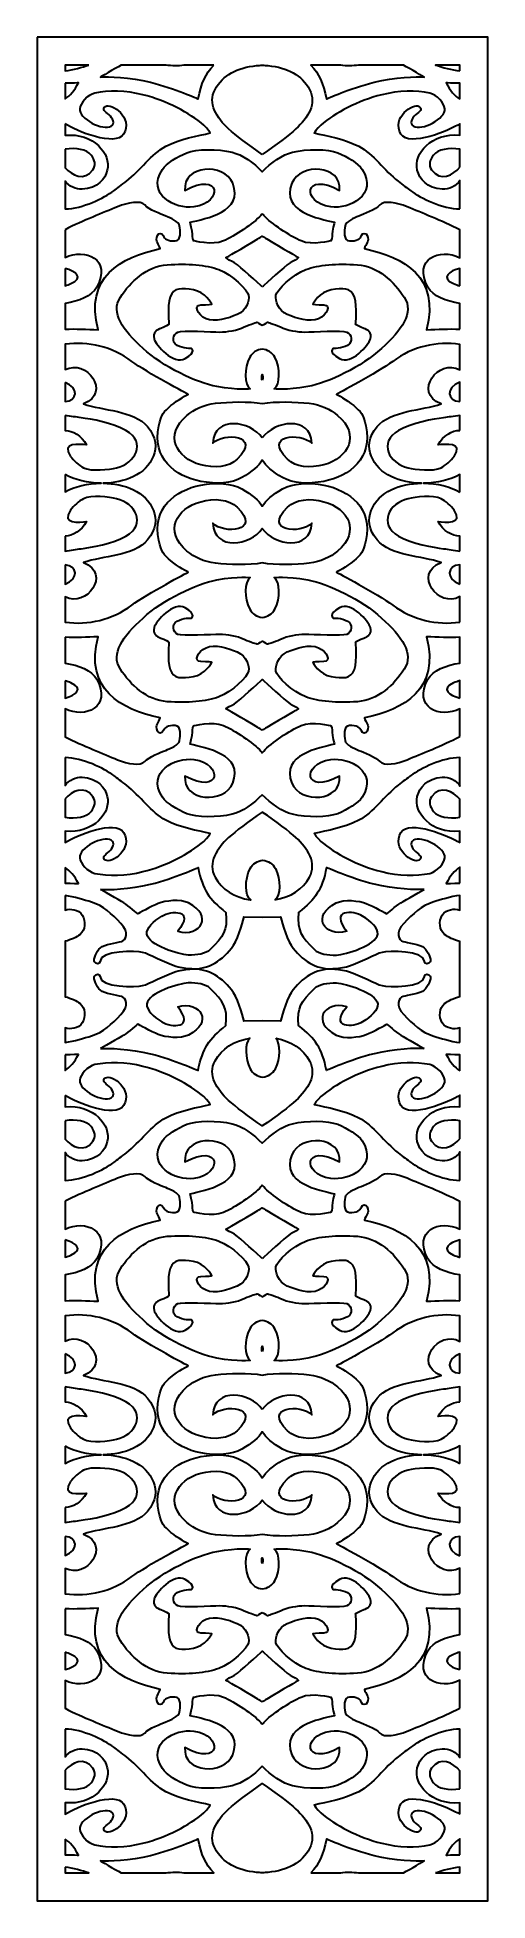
# Model space of a CAD drawing. Header units: centimetres. Extents: x 4.8 to 7.8, y -9 to 3.5.
import ezdxf

# ---------------------------------------------------------------- set-up
doc = ezdxf.new("R2010")
doc.units = ezdxf.units.CM
doc.header["$MEASUREMENT"] = 0
doc.layers.add('layer 1', color=7, linetype='Continuous')

msp = doc.modelspace()

# ---------------------------------------------------------------- linework, layer by layer
at = {"layer": 'layer 1', "color": 250, "lineweight": 30}
for points, knots in [([(4.76952, 3.4555), (4.76952, 3.4555), (7.7812, 3.4555), (7.7812, 3.4555), (7.7812, 3.4555), (7.7812, 3.4555), (7.7812, -9.00021), (7.7812, -9.00021), (7.7812, -9.00021), (7.7812, -9.00021), (4.76952, -9.00021), (4.76952, -9.00021), (4.76952, -9.00021), (4.76952, -9.00021), (4.76952, 3.4555), (4.76952, 3.4555)], [0, 0, 0, 0, 0.2, 0.2, 0.2, 0.2, 0.4, 0.4, 0.4, 0.4, 0.6, 0.6, 0.6, 0.6, 1, 1, 1, 1]), ([(5.11516, 3.26959), (5.06792, 3.25502), (5.01102, 3.23664), (4.95543, 3.23058), (4.95543, 3.23058), (4.95543, 3.23058), (4.95543, 3.26959), (4.95543, 3.26959), (4.95543, 3.26959), (4.95543, 3.26959), (5.11516, 3.26959), (5.11516, 3.26959)], [0, 0, 0, 0, 0.25, 0.25, 0.25, 0.25, 0.5, 0.5, 0.5, 0.5, 1, 1, 1, 1]), ([(5.94889, 3.26959), (5.89367, 3.21078), (5.86742, 3.15147), (5.84457, 3.04353), (5.84457, 3.04353), (5.84345, 3.04304), (5.69094, 3.1143), (5.52602, 3.15511), (5.52602, 3.15511), (5.38937, 3.18892), (5.24109, 3.1942), (5.19145, 3.18914), (5.19145, 3.18914), (5.19145, 3.18914), (5.28491, 3.24262), (5.33067, 3.26959), (5.33067, 3.26959), (5.33067, 3.26959), (5.63067, 3.26959), (5.63067, 3.26959), (5.63067, 3.26959), (5.66798, 3.26332), (5.71293, 3.2618), (5.74915, 3.26959), (5.74915, 3.26959), (5.74915, 3.26959), (5.94889, 3.26959), (5.94889, 3.26959)], [0, 0, 0, 0, 0.125, 0.125, 0.125, 0.125, 0.25, 0.25, 0.25, 0.25, 0.375, 0.375, 0.375, 0.375, 0.5, 0.5, 0.5, 0.5, 0.625, 0.625, 0.625, 0.625, 0.75, 0.75, 0.75, 0.75, 1, 1, 1, 1]), ([(6.27403, 2.67279), (6.36554, 2.7349), (6.45591, 2.80284), (6.49919, 2.84282), (6.49919, 2.84282), (6.57877, 2.91634), (6.64061, 3.01251), (6.59006, 3.10702), (6.59006, 3.10702), (6.53951, 3.20152), (6.44122, 3.2535), (6.31203, 3.2661), (6.31203, 3.2661), (6.29966, 3.26731), (6.28694, 3.26815), (6.27403, 3.26874), (6.27403, 3.26874), (6.26113, 3.26815), (6.2484, 3.26731), (6.23604, 3.2661), (6.23604, 3.2661), (6.10685, 3.2535), (6.00856, 3.20152), (5.95801, 3.10702), (5.95801, 3.10702), (5.90745, 3.01251), (5.9693, 2.91634), (6.04888, 2.84282), (6.04888, 2.84282), (6.09216, 2.80284), (6.18253, 2.7349), (6.27403, 2.67279)], [0, 0, 0, 0, 0.11111111, 0.11111111, 0.11111111, 0.11111111, 0.22222222, 0.22222222, 0.22222222, 0.22222222, 0.33333333, 0.33333333, 0.33333333, 0.33333333, 0.44444444, 0.44444444, 0.44444444, 0.44444444, 0.55555556, 0.55555556, 0.55555556, 0.55555556, 0.66666667, 0.66666667, 0.66666667, 0.66666667, 0.77777778, 0.77777778, 0.77777778, 0.77777778, 1, 1, 1, 1]), ([(6.79892, 3.26959), (6.83513, 3.26179), (6.88008, 3.26332), (6.91739, 3.26959), (6.91739, 3.26959), (6.91739, 3.26959), (7.21739, 3.26959), (7.21739, 3.26959), (7.21739, 3.26959), (7.26316, 3.24262), (7.35662, 3.18914), (7.35662, 3.18914), (7.35662, 3.18914), (7.30698, 3.1942), (7.1587, 3.18892), (7.02205, 3.15511), (7.02205, 3.15511), (6.85713, 3.1143), (6.70461, 3.04304), (6.70349, 3.04353), (6.70349, 3.04353), (6.68065, 3.15147), (6.65439, 3.21078), (6.59917, 3.26959), (6.59917, 3.26959), (6.59917, 3.26959), (6.79892, 3.26959), (6.79892, 3.26959)], [0, 0, 0, 0, 0.125, 0.125, 0.125, 0.125, 0.25, 0.25, 0.25, 0.25, 0.375, 0.375, 0.375, 0.375, 0.5, 0.5, 0.5, 0.5, 0.625, 0.625, 0.625, 0.625, 0.75, 0.75, 0.75, 0.75, 1, 1, 1, 1]), ([(7.5953, 3.2303), (7.53886, 3.23605), (7.4809, 3.25478), (7.43291, 3.26959), (7.43291, 3.26959), (7.43291, 3.26959), (7.5953, 3.26959), (7.5953, 3.26959), (7.5953, 3.26959), (7.5953, 3.26959), (7.5953, 3.2303), (7.5953, 3.2303)], [0, 0, 0, 0, 0.25, 0.25, 0.25, 0.25, 0.5, 0.5, 0.5, 0.5, 1, 1, 1, 1]), ([(4.95543, 3.14815), (5.00311, 3.14841), (5.04414, 3.15057), (5.04414, 3.15057), (5.04414, 3.15057), (5.01927, 3.0992), (4.9894, 3.06544), (4.95543, 3.04325), (4.95543, 3.04325), (4.95543, 3.04325), (4.95543, 3.14815), (4.95543, 3.14815)], [0, 0, 0, 0, 0.25, 0.25, 0.25, 0.25, 0.5, 0.5, 0.5, 0.5, 1, 1, 1, 1]), ([(7.5953, 3.04154), (7.56022, 3.06369), (7.52945, 3.09787), (7.50393, 3.15057), (7.50393, 3.15057), (7.50393, 3.15057), (7.54649, 3.14833), (7.5953, 3.14813), (7.5953, 3.14813), (7.5953, 3.14813), (7.5953, 3.04154), (7.5953, 3.04154)], [0, 0, 0, 0, 0.25, 0.25, 0.25, 0.25, 0.5, 0.5, 0.5, 0.5, 1, 1, 1, 1]), ([(4.95543, 2.87623), (5.02734, 2.82996), (5.2938, 2.72017), (5.34686, 2.80815), (5.34686, 2.80815), (5.41301, 2.91784), (5.26422, 3.02049), (5.22554, 2.99338), (5.22554, 2.99338), (5.19859, 2.97448), (5.22217, 2.95936), (5.24913, 2.93668), (5.24913, 2.93668), (5.27609, 2.914), (5.29126, 2.87809), (5.2643, 2.86108), (5.2643, 2.86108), (5.20977, 2.82667), (5.045, 2.91331), (5.05368, 2.97826), (5.05368, 2.97826), (5.05874, 3.01606), (5.10423, 3.07087), (5.15478, 3.08221), (5.15478, 3.08221), (5.24453, 3.10234), (5.36096, 3.09971), (5.47566, 3.07095), (5.47566, 3.07095), (5.63284, 3.03153), (5.78842, 2.94948), (5.88267, 2.86864), (5.88267, 2.86864), (5.91131, 2.84407), (5.92648, 2.81572), (5.92648, 2.81572), (5.92648, 2.81572), (5.84175, 2.79766), (5.72366, 2.7762), (5.6295, 2.72705), (5.6295, 2.72705), (5.53194, 2.67612), (5.45672, 2.56426), (5.36562, 2.49324), (5.36562, 2.49324), (5.33451, 2.46899), (5.30433, 2.44664), (5.28058, 2.42909), (5.28058, 2.42909), (5.2158, 2.38124), (5.073, 2.30939), (4.95543, 2.30842), (4.95543, 2.30842), (4.95543, 2.30842), (4.95543, 2.49475), (4.95543, 2.49475), (4.95543, 2.49475), (4.98087, 2.45825), (5.02968, 2.43686), (5.06885, 2.4396), (5.06885, 2.4396), (5.17637, 2.44714), (5.22297, 2.50789), (5.23767, 2.56756), (5.23767, 2.56756), (5.26441, 2.67614), (5.14611, 2.81812), (4.95543, 2.80082), (4.95543, 2.80082), (4.95543, 2.80082), (4.95543, 2.87623), (4.95543, 2.87623)], [0, 0, 0, 0, 0.05263158, 0.05263158, 0.05263158, 0.05263158, 0.10526316, 0.10526316, 0.10526316, 0.10526316, 0.15789474, 0.15789474, 0.15789474, 0.15789474, 0.21052632, 0.21052632, 0.21052632, 0.21052632, 0.26315789, 0.26315789, 0.26315789, 0.26315789, 0.31578947, 0.31578947, 0.31578947, 0.31578947, 0.36842105, 0.36842105, 0.36842105, 0.36842105, 0.42105263, 0.42105263, 0.42105263, 0.42105263, 0.47368421, 0.47368421, 0.47368421, 0.47368421, 0.52631579, 0.52631579, 0.52631579, 0.52631579, 0.57894737, 0.57894737, 0.57894737, 0.57894737, 0.63157895, 0.63157895, 0.63157895, 0.63157895, 0.68421053, 0.68421053, 0.68421053, 0.68421053, 0.73684211, 0.73684211, 0.73684211, 0.73684211, 0.78947368, 0.78947368, 0.78947368, 0.78947368, 0.84210526, 0.84210526, 0.84210526, 0.84210526, 0.89473684, 0.89473684, 0.89473684, 0.89473684, 1, 1, 1, 1]), ([(7.5953, 2.30842), (7.47723, 2.30832), (7.33276, 2.38088), (7.26749, 2.42909), (7.26749, 2.42909), (7.24374, 2.44664), (7.21355, 2.46899), (7.18245, 2.49324), (7.18245, 2.49324), (7.09135, 2.56426), (7.01613, 2.67612), (6.91856, 2.72705), (6.91856, 2.72705), (6.82441, 2.7762), (6.70631, 2.79766), (6.62159, 2.81572), (6.62159, 2.81572), (6.62159, 2.81572), (6.63676, 2.84407), (6.6654, 2.86864), (6.6654, 2.86864), (6.75965, 2.94948), (6.91522, 3.03153), (7.07241, 3.07095), (7.07241, 3.07095), (7.18711, 3.09971), (7.30354, 3.10234), (7.39329, 3.08221), (7.39329, 3.08221), (7.44384, 3.07087), (7.48933, 3.01606), (7.49439, 2.97826), (7.49439, 2.97826), (7.50307, 2.91331), (7.3383, 2.82667), (7.28377, 2.86108), (7.28377, 2.86108), (7.25681, 2.87809), (7.27197, 2.914), (7.29893, 2.93668), (7.29893, 2.93668), (7.32589, 2.95936), (7.34948, 2.97448), (7.32252, 2.99338), (7.32252, 2.99338), (7.28385, 3.02049), (7.13506, 2.91784), (7.20121, 2.80815), (7.20121, 2.80815), (7.25494, 2.71905), (7.52755, 2.83278), (7.5953, 2.87797), (7.5953, 2.87797), (7.5953, 2.87797), (7.5953, 2.80059), (7.5953, 2.80059), (7.5953, 2.80059), (7.40304, 2.81948), (7.28354, 2.67664), (7.3104, 2.56756), (7.3104, 2.56756), (7.3251, 2.50789), (7.3717, 2.44714), (7.47922, 2.4396), (7.47922, 2.4396), (7.51979, 2.43676), (7.57072, 2.45982), (7.5953, 2.49875), (7.5953, 2.49875), (7.5953, 2.49875), (7.5953, 2.30842), (7.5953, 2.30842)], [0, 0, 0, 0, 0.05263158, 0.05263158, 0.05263158, 0.05263158, 0.10526316, 0.10526316, 0.10526316, 0.10526316, 0.15789474, 0.15789474, 0.15789474, 0.15789474, 0.21052632, 0.21052632, 0.21052632, 0.21052632, 0.26315789, 0.26315789, 0.26315789, 0.26315789, 0.31578947, 0.31578947, 0.31578947, 0.31578947, 0.36842105, 0.36842105, 0.36842105, 0.36842105, 0.42105263, 0.42105263, 0.42105263, 0.42105263, 0.47368421, 0.47368421, 0.47368421, 0.47368421, 0.52631579, 0.52631579, 0.52631579, 0.52631579, 0.57894737, 0.57894737, 0.57894737, 0.57894737, 0.63157895, 0.63157895, 0.63157895, 0.63157895, 0.68421053, 0.68421053, 0.68421053, 0.68421053, 0.73684211, 0.73684211, 0.73684211, 0.73684211, 0.78947368, 0.78947368, 0.78947368, 0.78947368, 0.84210526, 0.84210526, 0.84210526, 0.84210526, 0.89473684, 0.89473684, 0.89473684, 0.89473684, 1, 1, 1, 1]), ([(4.95543, 2.70745), (5.03002, 2.71784), (5.09968, 2.70593), (5.1295, 2.66829), (5.1295, 2.66829), (5.15646, 2.63427), (5.16376, 2.59994), (5.14186, 2.5697), (5.14186, 2.5697), (5.0833, 2.48885), (5.00135, 2.53294), (4.95543, 2.58385), (4.95543, 2.58385), (4.95543, 2.58385), (4.95543, 2.70745), (4.95543, 2.70745)], [0, 0, 0, 0, 0.2, 0.2, 0.2, 0.2, 0.4, 0.4, 0.4, 0.4, 0.6, 0.6, 0.6, 0.6, 1, 1, 1, 1]), ([(6.27403, 2.27571), (6.27743, 2.27187), (6.28078, 2.26812), (6.28405, 2.26446), (6.28405, 2.26446), (6.33122, 2.21154), (6.45984, 2.12586), (6.53398, 2.09373), (6.53398, 2.09373), (6.60811, 2.0616), (6.73448, 2.09562), (6.73448, 2.09562), (6.73448, 2.09562), (6.73448, 2.09562), (6.74122, 2.1183), (6.74122, 2.13909), (6.74122, 2.13909), (6.74122, 2.15988), (6.75604, 2.21911), (6.75604, 2.21911), (6.75604, 2.21911), (6.65439, 2.24331), (6.39502, 2.28899), (6.47163, 2.47929), (6.47163, 2.47929), (6.52763, 2.61838), (6.80761, 2.60386), (6.79093, 2.43204), (6.79093, 2.43204), (6.55069, 2.56357), (6.53273, 2.34988), (6.73111, 2.32147), (6.73111, 2.32147), (6.85637, 2.30354), (7.051, 2.40336), (6.94173, 2.5719), (6.94173, 2.5719), (6.91477, 2.61348), (6.84232, 2.65695), (6.77829, 2.68341), (6.77829, 2.68341), (6.71426, 2.70987), (6.57104, 2.70987), (6.475, 2.68719), (6.475, 2.68719), (6.41064, 2.67199), (6.33114, 2.61605), (6.27403, 2.55633), (6.27403, 2.55633), (6.21693, 2.61605), (6.13743, 2.67199), (6.07306, 2.68719), (6.07306, 2.68719), (5.97702, 2.70987), (5.8338, 2.70987), (5.76978, 2.68341), (5.76978, 2.68341), (5.70575, 2.65695), (5.6333, 2.61348), (5.60634, 2.5719), (5.60634, 2.5719), (5.49706, 2.40336), (5.69169, 2.30354), (5.81695, 2.32147), (5.81695, 2.32147), (6.01534, 2.34988), (5.99738, 2.56357), (5.75714, 2.43204), (5.75714, 2.43204), (5.74046, 2.60386), (6.02044, 2.61838), (6.07643, 2.47929), (6.07643, 2.47929), (6.15305, 2.28899), (5.89368, 2.24331), (5.79203, 2.21911), (5.79203, 2.21911), (5.79203, 2.21911), (5.80685, 2.15988), (5.80685, 2.13909), (5.80685, 2.13909), (5.80685, 2.1183), (5.81358, 2.09562), (5.81358, 2.09562), (5.81358, 2.09562), (5.81358, 2.09562), (5.93995, 2.0616), (6.01409, 2.09373), (6.01409, 2.09373), (6.08823, 2.12586), (6.21684, 2.21154), (6.26402, 2.26446), (6.26402, 2.26446), (6.26729, 2.26812), (6.27064, 2.27187), (6.27403, 2.27571)], [0, 0, 0, 0, 0.04, 0.04, 0.04, 0.04, 0.08, 0.08, 0.08, 0.08, 0.12, 0.12, 0.12, 0.12, 0.16, 0.16, 0.16, 0.16, 0.2, 0.2, 0.2, 0.2, 0.24, 0.24, 0.24, 0.24, 0.28, 0.28, 0.28, 0.28, 0.32, 0.32, 0.32, 0.32, 0.36, 0.36, 0.36, 0.36, 0.4, 0.4, 0.4, 0.4, 0.44, 0.44, 0.44, 0.44, 0.48, 0.48, 0.48, 0.48, 0.52, 0.52, 0.52, 0.52, 0.56, 0.56, 0.56, 0.56, 0.6, 0.6, 0.6, 0.6, 0.64, 0.64, 0.64, 0.64, 0.68, 0.68, 0.68, 0.68, 0.72, 0.72, 0.72, 0.72, 0.76, 0.76, 0.76, 0.76, 0.8, 0.8, 0.8, 0.8, 0.84, 0.84, 0.84, 0.84, 0.88, 0.88, 0.88, 0.88, 0.92, 0.92, 0.92, 0.92, 1, 1, 1, 1]), ([(7.5953, 2.58685), (7.54994, 2.53471), (7.46591, 2.48727), (7.40621, 2.5697), (7.40621, 2.5697), (7.3843, 2.59994), (7.3916, 2.63427), (7.41856, 2.66829), (7.41856, 2.66829), (7.44874, 2.70637), (7.5197, 2.71813), (7.5953, 2.70709), (7.5953, 2.70709), (7.5953, 2.70709), (7.5953, 2.58685), (7.5953, 2.58685)], [0, 0, 0, 0, 0.2, 0.2, 0.2, 0.2, 0.4, 0.4, 0.4, 0.4, 0.6, 0.6, 0.6, 0.6, 1, 1, 1, 1]), ([(4.95543, 2.16947), (5.07761, 2.23117), (5.20967, 2.28189), (5.30645, 2.3226), (5.30645, 2.3226), (5.37385, 2.35095), (5.45979, 2.36607), (5.48788, 2.33457), (5.48788, 2.33457), (5.51596, 2.30307), (5.59623, 2.27328), (5.62824, 2.26005), (5.62824, 2.26005), (5.66026, 2.24682), (5.71754, 2.22414), (5.72091, 2.1939), (5.72091, 2.1939), (5.72428, 2.16366), (5.73608, 2.09562), (5.69059, 2.09373), (5.69059, 2.09373), (5.64509, 2.09184), (5.61813, 2.10885), (5.61139, 2.12964), (5.61139, 2.12964), (5.60465, 2.15043), (5.57938, 2.14854), (5.57264, 2.13153), (5.57264, 2.13153), (5.55522, 2.08757), (5.58403, 2.07474), (5.59117, 2.0427), (5.59117, 2.0427), (5.3269, 1.9867), (5.08353, 1.85292), (5.17668, 1.50026), (5.17668, 1.50026), (5.10129, 1.50308), (5.02773, 1.50799), (4.95543, 1.50418), (4.95543, 1.50418), (4.95543, 1.50418), (4.95543, 1.67694), (4.95543, 1.67694), (4.95543, 1.67694), (5.04706, 1.69072), (5.13422, 1.72555), (5.16677, 1.78469), (5.16677, 1.78469), (5.26958, 1.97145), (5.08921, 2.04994), (4.95543, 1.98286), (4.95543, 1.98286), (4.95543, 1.98286), (4.95543, 2.16947), (4.95543, 2.16947)], [0, 0, 0, 0, 0.06666667, 0.06666667, 0.06666667, 0.06666667, 0.13333333, 0.13333333, 0.13333333, 0.13333333, 0.2, 0.2, 0.2, 0.2, 0.26666667, 0.26666667, 0.26666667, 0.26666667, 0.33333333, 0.33333333, 0.33333333, 0.33333333, 0.4, 0.4, 0.4, 0.4, 0.46666667, 0.46666667, 0.46666667, 0.46666667, 0.53333333, 0.53333333, 0.53333333, 0.53333333, 0.6, 0.6, 0.6, 0.6, 0.66666667, 0.66666667, 0.66666667, 0.66666667, 0.73333333, 0.73333333, 0.73333333, 0.73333333, 0.8, 0.8, 0.8, 0.8, 0.86666667, 0.86666667, 0.86666667, 0.86666667, 1, 1, 1, 1]), ([(7.5953, 1.50404), (7.52214, 1.50812), (7.44771, 1.50311), (7.37139, 1.50026), (7.37139, 1.50026), (7.46454, 1.85292), (7.22117, 1.9867), (6.95689, 2.0427), (6.95689, 2.0427), (6.96403, 2.07474), (6.99284, 2.08757), (6.97543, 2.13153), (6.97543, 2.13153), (6.96869, 2.14854), (6.94341, 2.15043), (6.93667, 2.12964), (6.93667, 2.12964), (6.92993, 2.10885), (6.90297, 2.09184), (6.85748, 2.09373), (6.85748, 2.09373), (6.81199, 2.09562), (6.82378, 2.16366), (6.82715, 2.1939), (6.82715, 2.1939), (6.83052, 2.22414), (6.88781, 2.24682), (6.91982, 2.26005), (6.91982, 2.26005), (6.95184, 2.27328), (7.03211, 2.30307), (7.06019, 2.33457), (7.06019, 2.33457), (7.08828, 2.36607), (7.17421, 2.35095), (7.24162, 2.3226), (7.24162, 2.3226), (7.3391, 2.28159), (7.47237, 2.23043), (7.5953, 2.16812), (7.5953, 2.16812), (7.5953, 2.16812), (7.5953, 1.98149), (7.5953, 1.98149), (7.5953, 1.98149), (7.46127, 2.05099), (7.2778, 1.97269), (7.3813, 1.78469), (7.3813, 1.78469), (7.41416, 1.72498), (7.5027, 1.69005), (7.5953, 1.67655), (7.5953, 1.67655), (7.5953, 1.67655), (7.5953, 1.50404), (7.5953, 1.50404)], [0, 0, 0, 0, 0.06666667, 0.06666667, 0.06666667, 0.06666667, 0.13333333, 0.13333333, 0.13333333, 0.13333333, 0.2, 0.2, 0.2, 0.2, 0.26666667, 0.26666667, 0.26666667, 0.26666667, 0.33333333, 0.33333333, 0.33333333, 0.33333333, 0.4, 0.4, 0.4, 0.4, 0.46666667, 0.46666667, 0.46666667, 0.46666667, 0.53333333, 0.53333333, 0.53333333, 0.53333333, 0.6, 0.6, 0.6, 0.6, 0.66666667, 0.66666667, 0.66666667, 0.66666667, 0.73333333, 0.73333333, 0.73333333, 0.73333333, 0.8, 0.8, 0.8, 0.8, 0.86666667, 0.86666667, 0.86666667, 0.86666667, 1, 1, 1, 1]), ([(6.27403, 1.78641), (6.27697, 1.78993), (6.28026, 1.79331), (6.28394, 1.7965), (6.28394, 1.7965), (6.34573, 1.85006), (6.44402, 1.94457), (6.47492, 1.95717), (6.47492, 1.95717), (6.50581, 1.96977), (6.51704, 1.98237), (6.51704, 1.98237), (6.51704, 1.98237), (6.51704, 1.98237), (6.41088, 2.04412), (6.30416, 2.10712), (6.30416, 2.10712), (6.29381, 2.11324), (6.28377, 2.11926), (6.27403, 2.12518), (6.27403, 2.12518), (6.26429, 2.11926), (6.25426, 2.11324), (6.2439, 2.10712), (6.2439, 2.10712), (6.13718, 2.04412), (6.03102, 1.98237), (6.03102, 1.98237), (6.03102, 1.98237), (6.03102, 1.98237), (6.04226, 1.96977), (6.07315, 1.95717), (6.07315, 1.95717), (6.10404, 1.94457), (6.20234, 1.85006), (6.26412, 1.7965), (6.26412, 1.7965), (6.26781, 1.79331), (6.27109, 1.78993), (6.27403, 1.78641)], [0, 0, 0, 0, 0.09090909, 0.09090909, 0.09090909, 0.09090909, 0.18181818, 0.18181818, 0.18181818, 0.18181818, 0.27272727, 0.27272727, 0.27272727, 0.27272727, 0.36363636, 0.36363636, 0.36363636, 0.36363636, 0.45454545, 0.45454545, 0.45454545, 0.45454545, 0.54545455, 0.54545455, 0.54545455, 0.54545455, 0.63636364, 0.63636364, 0.63636364, 0.63636364, 0.72727273, 0.72727273, 0.72727273, 0.72727273, 0.81818182, 0.81818182, 0.81818182, 0.81818182, 1, 1, 1, 1]), ([(4.95543, 1.91024), (5.02589, 1.89278), (5.08363, 1.84756), (4.99472, 1.80911), (4.99472, 1.80911), (4.98234, 1.80375), (4.96914, 1.79888), (4.95543, 1.7947), (4.95543, 1.7947), (4.95543, 1.7947), (4.95543, 1.91024), (4.95543, 1.91024)], [0, 0, 0, 0, 0.25, 0.25, 0.25, 0.25, 0.5, 0.5, 0.5, 0.5, 1, 1, 1, 1]), ([(6.27403, 1.37159), (6.3103, 1.36596), (6.34063, 1.35005), (6.35835, 1.31621), (6.35835, 1.31621), (6.39582, 1.2447), (6.3947, 1.13126), (6.35415, 1.10581), (6.35415, 1.10581), (6.35415, 1.10581), (6.42788, 1.09321), (6.57883, 1.12077), (6.57883, 1.12077), (6.71601, 1.14582), (6.93667, 1.25267), (7.07147, 1.37552), (7.07147, 1.37552), (7.20626, 1.49837), (7.29051, 1.61366), (7.22311, 1.71761), (7.22311, 1.71761), (7.15571, 1.82156), (7.04619, 1.92551), (6.90971, 1.93496), (6.90971, 1.93496), (6.77324, 1.94441), (6.65024, 1.93496), (6.5643, 1.90283), (6.5643, 1.90283), (6.47837, 1.8707), (6.37054, 1.76675), (6.36548, 1.73084), (6.36548, 1.73084), (6.36043, 1.69493), (6.37896, 1.62878), (6.4413, 1.60232), (6.4413, 1.60232), (6.50365, 1.57586), (6.59126, 1.54751), (6.65024, 1.57397), (6.65024, 1.57397), (6.70921, 1.60043), (6.73448, 1.66658), (6.68562, 1.66658), (6.68562, 1.66658), (6.63676, 1.66658), (6.61148, 1.67225), (6.61148, 1.67225), (6.61148, 1.67225), (6.61148, 1.67225), (6.65698, 1.75541), (6.73448, 1.76675), (6.73448, 1.76675), (6.81199, 1.77809), (6.86759, 1.78565), (6.8895, 1.7195), (6.8895, 1.7195), (6.9114, 1.65335), (6.89792, 1.53617), (6.89792, 1.53617), (6.89792, 1.53617), (6.89792, 1.53617), (6.92488, 1.51916), (6.95184, 1.50971), (6.95184, 1.50971), (6.9788, 1.50026), (7.00913, 1.48136), (6.99733, 1.43978), (6.99733, 1.43978), (6.98554, 1.3982), (6.86928, 1.26212), (6.79008, 1.30748), (6.79008, 1.30748), (6.71089, 1.35284), (6.74796, 1.37552), (6.74796, 1.37552), (6.74796, 1.37552), (6.74796, 1.37552), (6.80356, 1.37363), (6.844, 1.39631), (6.844, 1.39631), (6.88444, 1.41899), (6.87096, 1.47191), (6.83895, 1.48514), (6.83895, 1.48514), (6.80693, 1.49837), (6.61148, 1.48514), (6.55925, 1.48514), (6.55925, 1.48514), (6.50702, 1.48514), (6.44262, 1.49723), (6.39488, 1.51928), (6.39488, 1.51928), (6.34713, 1.54133), (6.30922, 1.55078), (6.30922, 1.55078), (6.30922, 1.55078), (6.30922, 1.55078), (6.29552, 1.5425), (6.27403, 1.53061), (6.27403, 1.53061), (6.25255, 1.5425), (6.23885, 1.55078), (6.23885, 1.55078), (6.23885, 1.55078), (6.23885, 1.55078), (6.20093, 1.54133), (6.15319, 1.51928), (6.15319, 1.51928), (6.10545, 1.49723), (6.04105, 1.48514), (5.98882, 1.48514), (5.98882, 1.48514), (5.93658, 1.48514), (5.74113, 1.49837), (5.70912, 1.48514), (5.70912, 1.48514), (5.67711, 1.47191), (5.66363, 1.41899), (5.70406, 1.39631), (5.70406, 1.39631), (5.7445, 1.37363), (5.80011, 1.37552), (5.80011, 1.37552), (5.80011, 1.37552), (5.80011, 1.37552), (5.83717, 1.35284), (5.75798, 1.30748), (5.75798, 1.30748), (5.67879, 1.26212), (5.56253, 1.3982), (5.55074, 1.43978), (5.55074, 1.43978), (5.53894, 1.48136), (5.56927, 1.50026), (5.59623, 1.50971), (5.59623, 1.50971), (5.62319, 1.51916), (5.65015, 1.53617), (5.65015, 1.53617), (5.65015, 1.53617), (5.65015, 1.53617), (5.63667, 1.65335), (5.65857, 1.7195), (5.65857, 1.7195), (5.68048, 1.78565), (5.73608, 1.77809), (5.81358, 1.76675), (5.81358, 1.76675), (5.89109, 1.75541), (5.93658, 1.67225), (5.93658, 1.67225), (5.93658, 1.67225), (5.93658, 1.67225), (5.91131, 1.66658), (5.86245, 1.66658), (5.86245, 1.66658), (5.81358, 1.66658), (5.83886, 1.60043), (5.89783, 1.57397), (5.89783, 1.57397), (5.9568, 1.54751), (6.04442, 1.57586), (6.10676, 1.60232), (6.10676, 1.60232), (6.1691, 1.62878), (6.18764, 1.69493), (6.18258, 1.73084), (6.18258, 1.73084), (6.17753, 1.76675), (6.06969, 1.8707), (5.98376, 1.90283), (5.98376, 1.90283), (5.89783, 1.93496), (5.77483, 1.94441), (5.63835, 1.93496), (5.63835, 1.93496), (5.50187, 1.92551), (5.39235, 1.82156), (5.32496, 1.71761), (5.32496, 1.71761), (5.25756, 1.61366), (5.3418, 1.49837), (5.4766, 1.37552), (5.4766, 1.37552), (5.61139, 1.25267), (5.83206, 1.14582), (5.96924, 1.12077), (5.96924, 1.12077), (6.12019, 1.09321), (6.19391, 1.10581), (6.19391, 1.10581), (6.19391, 1.10581), (6.15337, 1.13126), (6.15225, 1.2447), (6.18971, 1.31621), (6.18971, 1.31621), (6.20744, 1.35005), (6.23777, 1.36596), (6.27403, 1.37159)], [0, 0, 0, 0, 0.01960784, 0.01960784, 0.01960784, 0.01960784, 0.03921569, 0.03921569, 0.03921569, 0.03921569, 0.05882353, 0.05882353, 0.05882353, 0.05882353, 0.07843137, 0.07843137, 0.07843137, 0.07843137, 0.09803922, 0.09803922, 0.09803922, 0.09803922, 0.11764706, 0.11764706, 0.11764706, 0.11764706, 0.1372549, 0.1372549, 0.1372549, 0.1372549, 0.15686275, 0.15686275, 0.15686275, 0.15686275, 0.17647059, 0.17647059, 0.17647059, 0.17647059, 0.19607843, 0.19607843, 0.19607843, 0.19607843, 0.21568627, 0.21568627, 0.21568627, 0.21568627, 0.23529412, 0.23529412, 0.23529412, 0.23529412, 0.25490196, 0.25490196, 0.25490196, 0.25490196, 0.2745098, 0.2745098, 0.2745098, 0.2745098, 0.29411765, 0.29411765, 0.29411765, 0.29411765, 0.31372549, 0.31372549, 0.31372549, 0.31372549, 0.33333333, 0.33333333, 0.33333333, 0.33333333, 0.35294118, 0.35294118, 0.35294118, 0.35294118, 0.37254902, 0.37254902, 0.37254902, 0.37254902, 0.39215686, 0.39215686, 0.39215686, 0.39215686, 0.41176471, 0.41176471, 0.41176471, 0.41176471, 0.43137255, 0.43137255, 0.43137255, 0.43137255, 0.45098039, 0.45098039, 0.45098039, 0.45098039, 0.47058824, 0.47058824, 0.47058824, 0.47058824, 0.49019608, 0.49019608, 0.49019608, 0.49019608, 0.50980392, 0.50980392, 0.50980392, 0.50980392, 0.52941176, 0.52941176, 0.52941176, 0.52941176, 0.54901961, 0.54901961, 0.54901961, 0.54901961, 0.56862745, 0.56862745, 0.56862745, 0.56862745, 0.58823529, 0.58823529, 0.58823529, 0.58823529, 0.60784314, 0.60784314, 0.60784314, 0.60784314, 0.62745098, 0.62745098, 0.62745098, 0.62745098, 0.64705882, 0.64705882, 0.64705882, 0.64705882, 0.66666667, 0.66666667, 0.66666667, 0.66666667, 0.68627451, 0.68627451, 0.68627451, 0.68627451, 0.70588235, 0.70588235, 0.70588235, 0.70588235, 0.7254902, 0.7254902, 0.7254902, 0.7254902, 0.74509804, 0.74509804, 0.74509804, 0.74509804, 0.76470588, 0.76470588, 0.76470588, 0.76470588, 0.78431373, 0.78431373, 0.78431373, 0.78431373, 0.80392157, 0.80392157, 0.80392157, 0.80392157, 0.82352941, 0.82352941, 0.82352941, 0.82352941, 0.84313725, 0.84313725, 0.84313725, 0.84313725, 0.8627451, 0.8627451, 0.8627451, 0.8627451, 0.88235294, 0.88235294, 0.88235294, 0.88235294, 0.90196078, 0.90196078, 0.90196078, 0.90196078, 0.92156863, 0.92156863, 0.92156863, 0.92156863, 0.94117647, 0.94117647, 0.94117647, 0.94117647, 0.96078431, 0.96078431, 0.96078431, 0.96078431, 1, 1, 1, 1]), ([(7.5953, 1.79389), (7.58062, 1.79825), (7.56653, 1.8034), (7.55335, 1.80911), (7.55335, 1.80911), (7.46332, 1.84805), (7.52364, 1.89391), (7.5953, 1.91088), (7.5953, 1.91088), (7.5953, 1.91088), (7.5953, 1.79389), (7.5953, 1.79389)], [0, 0, 0, 0, 0.25, 0.25, 0.25, 0.25, 0.5, 0.5, 0.5, 0.5, 1, 1, 1, 1]), ([(7.5953, -0.45357), (7.44011, -0.47639), (7.27811, -0.43879), (7.14613, -0.3401), (7.14613, -0.3401), (7.04503, -0.26449), (6.7698, -0.11958), (6.7698, -0.11958), (6.7698, -0.11958), (6.7698, -0.11958), (6.8372, -0.08492), (6.88495, -0.04397), (6.88495, -0.04397), (6.93269, -0.00302), (6.94954, 0.01273), (6.96639, 0.09149), (6.96639, 0.09149), (7.01272, 0.30802), (6.85845, 0.42733), (6.68555, 0.46196), (6.68555, 0.46196), (6.58069, 0.48296), (6.47908, 0.47517), (6.41011, 0.43648), (6.41011, 0.43648), (6.34115, 0.3978), (6.29789, 0.35839), (6.27403, 0.32052), (6.27403, 0.32052), (6.25018, 0.35839), (6.20692, 0.3978), (6.13795, 0.43648), (6.13795, 0.43648), (6.06899, 0.47517), (5.96737, 0.48296), (5.86252, 0.46196), (5.86252, 0.46196), (5.68962, 0.42733), (5.53535, 0.30802), (5.58168, 0.09149), (5.58168, 0.09149), (5.59853, 0.01273), (5.61538, -0.00302), (5.66312, -0.04397), (5.66312, -0.04397), (5.71086, -0.08492), (5.77827, -0.11958), (5.77827, -0.11958), (5.77827, -0.11958), (5.77827, -0.11958), (5.50304, -0.26449), (5.40194, -0.3401), (5.40194, -0.3401), (5.27071, -0.43823), (5.10981, -0.47595), (4.95543, -0.45395), (4.95543, -0.45395), (4.95543, -0.45395), (4.95543, -0.2846), (4.95543, -0.2846), (4.95543, -0.2846), (5.09789, -0.3618), (5.26777, -0.13078), (5.07925, -0.05526), (5.07925, -0.05526), (5.202, -0.01109), (5.41647, -0.01285), (5.50701, 0.09607), (5.50701, 0.09607), (5.56479, 0.16558), (5.56846, 0.23851), (5.54694, 0.29164), (5.54694, 0.29164), (5.49498, 0.41997), (5.3519, 0.4732), (5.20925, 0.47461), (5.20925, 0.47461), (5.3519, 0.47602), (5.49498, 0.52924), (5.54694, 0.65758), (5.54694, 0.65758), (5.56846, 0.71071), (5.56479, 0.78363), (5.50701, 0.85314), (5.50701, 0.85314), (5.41647, 0.96206), (5.202, 0.96031), (5.07925, 1.00447), (5.07925, 1.00447), (5.26777, 1.07999), (5.09789, 1.31101), (4.95543, 1.23381), (4.95543, 1.23381), (4.95543, 1.23381), (4.95543, 1.40317), (4.95543, 1.40317), (4.95543, 1.40317), (5.10981, 1.42517), (5.27071, 1.38744), (5.40194, 1.28931), (5.40194, 1.28931), (5.50304, 1.2137), (5.77827, 1.06879), (5.77827, 1.06879), (5.77827, 1.06879), (5.77827, 1.06879), (5.71086, 1.03414), (5.66312, 0.99319), (5.66312, 0.99319), (5.61538, 0.95223), (5.59853, 0.93648), (5.58168, 0.85772), (5.58168, 0.85772), (5.53535, 0.64119), (5.68962, 0.52189), (5.86252, 0.48725), (5.86252, 0.48725), (5.96737, 0.46625), (6.06899, 0.47405), (6.13795, 0.51273), (6.13795, 0.51273), (6.20692, 0.55142), (6.25017, 0.59082), (6.27403, 0.6287), (6.27403, 0.6287), (6.2979, 0.59082), (6.34115, 0.55142), (6.41011, 0.51273), (6.41011, 0.51273), (6.47908, 0.47405), (6.58069, 0.46625), (6.68555, 0.48725), (6.68555, 0.48725), (6.85845, 0.52189), (7.01272, 0.64119), (6.96639, 0.85772), (6.96639, 0.85772), (6.94954, 0.93648), (6.93269, 0.95223), (6.88495, 0.99319), (6.88495, 0.99319), (6.8372, 1.03414), (6.7698, 1.06879), (6.7698, 1.06879), (6.7698, 1.06879), (6.7698, 1.06879), (7.04503, 1.2137), (7.14613, 1.28931), (7.14613, 1.28931), (7.27811, 1.38801), (7.44011, 1.42561), (7.5953, 1.40279), (7.5953, 1.40279), (7.5953, 1.40279), (7.5953, 1.23232), (7.5953, 1.23232), (7.5953, 1.23232), (7.45231, 1.31389), (7.27912, 1.08046), (7.46882, 1.00447), (7.46882, 1.00447), (7.34607, 0.96031), (7.13159, 0.96206), (7.04105, 0.85314), (7.04105, 0.85314), (6.98327, 0.78363), (6.97961, 0.71071), (7.00112, 0.65758), (7.00112, 0.65758), (7.05309, 0.52924), (7.19617, 0.47602), (7.33882, 0.47461), (7.33882, 0.47461), (7.19617, 0.4732), (7.05309, 0.41997), (7.00112, 0.29164), (7.00112, 0.29164), (6.97961, 0.23851), (6.98327, 0.16558), (7.04105, 0.09607), (7.04105, 0.09607), (7.13159, -0.01285), (7.34607, -0.01109), (7.46882, -0.05526), (7.46882, -0.05526), (7.27912, -0.13125), (7.45231, -0.36467), (7.5953, -0.28311), (7.5953, -0.28311), (7.5953, -0.28311), (7.5953, -0.45357), (7.5953, -0.45357)], [0, 0, 0, 0, 0.02040816, 0.02040816, 0.02040816, 0.02040816, 0.04081633, 0.04081633, 0.04081633, 0.04081633, 0.06122449, 0.06122449, 0.06122449, 0.06122449, 0.08163265, 0.08163265, 0.08163265, 0.08163265, 0.10204082, 0.10204082, 0.10204082, 0.10204082, 0.12244898, 0.12244898, 0.12244898, 0.12244898, 0.14285714, 0.14285714, 0.14285714, 0.14285714, 0.16326531, 0.16326531, 0.16326531, 0.16326531, 0.18367347, 0.18367347, 0.18367347, 0.18367347, 0.20408163, 0.20408163, 0.20408163, 0.20408163, 0.2244898, 0.2244898, 0.2244898, 0.2244898, 0.24489796, 0.24489796, 0.24489796, 0.24489796, 0.26530612, 0.26530612, 0.26530612, 0.26530612, 0.28571429, 0.28571429, 0.28571429, 0.28571429, 0.30612245, 0.30612245, 0.30612245, 0.30612245, 0.32653061, 0.32653061, 0.32653061, 0.32653061, 0.34693878, 0.34693878, 0.34693878, 0.34693878, 0.36734694, 0.36734694, 0.36734694, 0.36734694, 0.3877551, 0.3877551, 0.3877551, 0.3877551, 0.40816327, 0.40816327, 0.40816327, 0.40816327, 0.42857143, 0.42857143, 0.42857143, 0.42857143, 0.44897959, 0.44897959, 0.44897959, 0.44897959, 0.46938776, 0.46938776, 0.46938776, 0.46938776, 0.48979592, 0.48979592, 0.48979592, 0.48979592, 0.51020408, 0.51020408, 0.51020408, 0.51020408, 0.53061224, 0.53061224, 0.53061224, 0.53061224, 0.55102041, 0.55102041, 0.55102041, 0.55102041, 0.57142857, 0.57142857, 0.57142857, 0.57142857, 0.59183673, 0.59183673, 0.59183673, 0.59183673, 0.6122449, 0.6122449, 0.6122449, 0.6122449, 0.63265306, 0.63265306, 0.63265306, 0.63265306, 0.65306122, 0.65306122, 0.65306122, 0.65306122, 0.67346939, 0.67346939, 0.67346939, 0.67346939, 0.69387755, 0.69387755, 0.69387755, 0.69387755, 0.71428571, 0.71428571, 0.71428571, 0.71428571, 0.73469388, 0.73469388, 0.73469388, 0.73469388, 0.75510204, 0.75510204, 0.75510204, 0.75510204, 0.7755102, 0.7755102, 0.7755102, 0.7755102, 0.79591837, 0.79591837, 0.79591837, 0.79591837, 0.81632653, 0.81632653, 0.81632653, 0.81632653, 0.83673469, 0.83673469, 0.83673469, 0.83673469, 0.85714286, 0.85714286, 0.85714286, 0.85714286, 0.87755102, 0.87755102, 0.87755102, 0.87755102, 0.89795918, 0.89795918, 0.89795918, 0.89795918, 0.91836735, 0.91836735, 0.91836735, 0.91836735, 0.93877551, 0.93877551, 0.93877551, 0.93877551, 0.95918367, 0.95918367, 0.95918367, 0.95918367, 1, 1, 1, 1]), ([(4.95543, 1.14831), (5.04907, 1.11513), (5.0391, 1.02383), (4.95543, 1.02084), (4.95543, 1.02084), (4.95543, 1.02084), (4.95543, 1.14831), (4.95543, 1.14831)], [0, 0, 0, 0, 0.33333333, 0.33333333, 0.33333333, 0.33333333, 1, 1, 1, 1]), ([(6.27403, 1.16428), (6.27744, 1.17301), (6.27832, 1.18229), (6.27618, 1.19219), (6.27618, 1.19219), (6.27555, 1.19511), (6.27483, 1.19791), (6.27403, 1.20057), (6.27403, 1.20057), (6.27324, 1.19791), (6.27252, 1.19511), (6.27189, 1.19219), (6.27189, 1.19219), (6.26975, 1.18229), (6.27063, 1.17301), (6.27403, 1.16428)], [0, 0, 0, 0, 0.2, 0.2, 0.2, 0.2, 0.4, 0.4, 0.4, 0.4, 0.6, 0.6, 0.6, 0.6, 1, 1, 1, 1]), ([(7.5953, 1.02078), (7.5084, 1.02193), (7.49782, 1.11651), (7.5953, 1.14922), (7.5953, 1.14922), (7.5953, 1.14922), (7.5953, 1.02078), (7.5953, 1.02078)], [0, 0, 0, 0, 0.33333333, 0.33333333, 0.33333333, 0.33333333, 1, 1, 1, 1]), ([(6.27403, 0.77718), (6.35201, 0.89184), (6.59638, 0.92891), (6.60579, 0.74242), (6.60579, 0.74242), (6.53129, 0.81452), (6.27605, 0.80056), (6.44178, 0.63531), (6.44178, 0.63531), (6.49685, 0.5804), (6.59554, 0.5731), (6.68552, 0.59783), (6.68552, 0.59783), (6.85103, 0.64333), (6.93198, 0.79623), (6.77768, 0.92821), (6.77768, 0.92821), (6.72958, 0.96936), (6.66347, 1.00017), (6.58725, 1.00894), (6.58725, 1.00894), (6.49952, 1.01903), (6.36114, 1.0229), (6.27403, 1.00753), (6.27403, 1.00753), (6.18692, 1.0229), (6.04854, 1.01903), (5.96081, 1.00894), (5.96081, 1.00894), (5.88459, 1.00017), (5.81849, 0.96936), (5.77038, 0.92821), (5.77038, 0.92821), (5.61609, 0.79623), (5.69703, 0.64333), (5.86254, 0.59783), (5.86254, 0.59783), (5.95252, 0.5731), (6.05122, 0.5804), (6.10629, 0.63531), (6.10629, 0.63531), (6.27202, 0.80056), (6.01677, 0.81452), (5.94228, 0.74242), (5.94228, 0.74242), (5.95168, 0.92891), (6.19605, 0.89184), (6.27403, 0.77718)], [0, 0, 0, 0, 0.07692308, 0.07692308, 0.07692308, 0.07692308, 0.15384615, 0.15384615, 0.15384615, 0.15384615, 0.23076923, 0.23076923, 0.23076923, 0.23076923, 0.30769231, 0.30769231, 0.30769231, 0.30769231, 0.38461538, 0.38461538, 0.38461538, 0.38461538, 0.46153846, 0.46153846, 0.46153846, 0.46153846, 0.53846154, 0.53846154, 0.53846154, 0.53846154, 0.61538462, 0.61538462, 0.61538462, 0.61538462, 0.69230769, 0.69230769, 0.69230769, 0.69230769, 0.76923077, 0.76923077, 0.76923077, 0.76923077, 0.84615385, 0.84615385, 0.84615385, 0.84615385, 1, 1, 1, 1]), ([(4.95543, 0.92771), (4.99472, 0.92167), (5.03207, 0.91653), (5.06211, 0.91246), (5.06211, 0.91246), (5.13002, 0.90327), (5.27399, 0.87938), (5.3626, 0.8278), (5.3626, 0.8278), (5.50343, 0.74583), (5.42476, 0.60696), (5.29968, 0.57793), (5.29968, 0.57793), (5.25082, 0.56659), (5.13119, 0.55147), (5.07896, 0.57793), (5.07896, 0.57793), (5.04794, 0.59364), (5.01069, 0.62717), (4.99224, 0.65381), (4.99224, 0.65381), (4.92409, 0.75221), (5.05312, 0.73404), (5.09918, 0.73102), (5.09918, 0.73102), (5.0632, 0.79379), (5.00783, 0.82633), (4.95543, 0.82786), (4.95543, 0.82786), (4.95543, 0.82786), (4.95543, 0.92771), (4.95543, 0.92771)], [0, 0, 0, 0, 0.11111111, 0.11111111, 0.11111111, 0.11111111, 0.22222222, 0.22222222, 0.22222222, 0.22222222, 0.33333333, 0.33333333, 0.33333333, 0.33333333, 0.44444444, 0.44444444, 0.44444444, 0.44444444, 0.55555556, 0.55555556, 0.55555556, 0.55555556, 0.66666667, 0.66666667, 0.66666667, 0.66666667, 0.77777778, 0.77777778, 0.77777778, 0.77777778, 1, 1, 1, 1]), ([(7.5953, 0.82794), (7.54211, 0.82744), (7.48548, 0.79485), (7.44889, 0.73102), (7.44889, 0.73102), (7.49495, 0.73404), (7.62398, 0.75221), (7.55582, 0.65381), (7.55582, 0.65381), (7.53738, 0.62717), (7.50012, 0.59364), (7.46911, 0.57793), (7.46911, 0.57793), (7.41688, 0.55147), (7.29725, 0.56659), (7.24839, 0.57793), (7.24839, 0.57793), (7.12331, 0.60696), (7.04463, 0.74583), (7.18546, 0.8278), (7.18546, 0.8278), (7.27408, 0.87938), (7.41804, 0.90327), (7.48596, 0.91246), (7.48596, 0.91246), (7.51667, 0.91662), (7.55503, 0.9219), (7.5953, 0.92812), (7.5953, 0.92812), (7.5953, 0.92812), (7.5953, 0.82794), (7.5953, 0.82794)], [0, 0, 0, 0, 0.11111111, 0.11111111, 0.11111111, 0.11111111, 0.22222222, 0.22222222, 0.22222222, 0.22222222, 0.33333333, 0.33333333, 0.33333333, 0.33333333, 0.44444444, 0.44444444, 0.44444444, 0.44444444, 0.55555556, 0.55555556, 0.55555556, 0.55555556, 0.66666667, 0.66666667, 0.66666667, 0.66666667, 0.77777778, 0.77777778, 0.77777778, 0.77777778, 1, 1, 1, 1]), ([(4.95543, 0.53186), (5.0198, 0.49656), (5.10777, 0.47558), (5.19693, 0.47461), (5.19693, 0.47461), (5.10777, 0.47364), (5.0198, 0.45265), (4.95543, 0.41736), (4.95543, 0.41736), (4.95543, 0.41736), (4.95543, 0.53186), (4.95543, 0.53186)], [0, 0, 0, 0, 0.25, 0.25, 0.25, 0.25, 0.5, 0.5, 0.5, 0.5, 1, 1, 1, 1]), ([(7.5953, 0.41588), (7.5307, 0.45207), (7.44153, 0.47362), (7.35114, 0.47461), (7.35114, 0.47461), (7.44153, 0.47559), (7.5307, 0.49715), (7.5953, 0.53334), (7.5953, 0.53334), (7.5953, 0.53334), (7.5953, 0.41588), (7.5953, 0.41588)], [0, 0, 0, 0, 0.25, 0.25, 0.25, 0.25, 0.5, 0.5, 0.5, 0.5, 1, 1, 1, 1]), ([(4.95543, 0.12136), (5.00783, 0.12289), (5.0632, 0.15542), (5.09918, 0.21819), (5.09918, 0.21819), (5.05312, 0.21517), (4.92409, 0.197), (4.99224, 0.29541), (4.99224, 0.29541), (5.01069, 0.32204), (5.04794, 0.35558), (5.07896, 0.37129), (5.07896, 0.37129), (5.13119, 0.39775), (5.25082, 0.38263), (5.29968, 0.37129), (5.29968, 0.37129), (5.42476, 0.34226), (5.50343, 0.20338), (5.3626, 0.12141), (5.3626, 0.12141), (5.27399, 0.06984), (5.13002, 0.04595), (5.06211, 0.03675), (5.06211, 0.03675), (5.03207, 0.03269), (4.99472, 0.02755), (4.95543, 0.02151), (4.95543, 0.02151), (4.95543, 0.02151), (4.95543, 0.12136), (4.95543, 0.12136)], [0, 0, 0, 0, 0.11111111, 0.11111111, 0.11111111, 0.11111111, 0.22222222, 0.22222222, 0.22222222, 0.22222222, 0.33333333, 0.33333333, 0.33333333, 0.33333333, 0.44444444, 0.44444444, 0.44444444, 0.44444444, 0.55555556, 0.55555556, 0.55555556, 0.55555556, 0.66666667, 0.66666667, 0.66666667, 0.66666667, 0.77777778, 0.77777778, 0.77777778, 0.77777778, 1, 1, 1, 1]), ([(6.27403, -0.05831), (6.36114, -0.07368), (6.49952, -0.06981), (6.58725, -0.05972), (6.58725, -0.05972), (6.66347, -0.05095), (6.72958, -0.02014), (6.77768, 0.02101), (6.77768, 0.02101), (6.93198, 0.15298), (6.85103, 0.30588), (6.68552, 0.35138), (6.68552, 0.35138), (6.59554, 0.37611), (6.49685, 0.36881), (6.44178, 0.3139), (6.44178, 0.3139), (6.27605, 0.14865), (6.53129, 0.1347), (6.60579, 0.20679), (6.60579, 0.20679), (6.59638, 0.02031), (6.35203, 0.05737), (6.27403, 0.17203), (6.27403, 0.17203), (6.19604, 0.05737), (5.95168, 0.02031), (5.94228, 0.20679), (5.94228, 0.20679), (6.01677, 0.1347), (6.27202, 0.14865), (6.10629, 0.3139), (6.10629, 0.3139), (6.05122, 0.36881), (5.95252, 0.37611), (5.86254, 0.35138), (5.86254, 0.35138), (5.69703, 0.30588), (5.61609, 0.15298), (5.77038, 0.02101), (5.77038, 0.02101), (5.81849, -0.02014), (5.88459, -0.05095), (5.96081, -0.05972), (5.96081, -0.05972), (6.04854, -0.06981), (6.18692, -0.07368), (6.27403, -0.05831)], [0, 0, 0, 0, 0.07692308, 0.07692308, 0.07692308, 0.07692308, 0.15384615, 0.15384615, 0.15384615, 0.15384615, 0.23076923, 0.23076923, 0.23076923, 0.23076923, 0.30769231, 0.30769231, 0.30769231, 0.30769231, 0.38461538, 0.38461538, 0.38461538, 0.38461538, 0.46153846, 0.46153846, 0.46153846, 0.46153846, 0.53846154, 0.53846154, 0.53846154, 0.53846154, 0.61538462, 0.61538462, 0.61538462, 0.61538462, 0.69230769, 0.69230769, 0.69230769, 0.69230769, 0.76923077, 0.76923077, 0.76923077, 0.76923077, 0.84615385, 0.84615385, 0.84615385, 0.84615385, 1, 1, 1, 1]), ([(7.5953, 0.0211), (7.55503, 0.02732), (7.51667, 0.0326), (7.48596, 0.03675), (7.48596, 0.03675), (7.41804, 0.04595), (7.27408, 0.06984), (7.18546, 0.12141), (7.18546, 0.12141), (7.04463, 0.20338), (7.12331, 0.34226), (7.24839, 0.37129), (7.24839, 0.37129), (7.29725, 0.38263), (7.41688, 0.39775), (7.46911, 0.37129), (7.46911, 0.37129), (7.50012, 0.35558), (7.53738, 0.32204), (7.55582, 0.29541), (7.55582, 0.29541), (7.62398, 0.197), (7.49495, 0.21517), (7.44889, 0.21819), (7.44889, 0.21819), (7.48548, 0.15436), (7.54211, 0.12178), (7.5953, 0.12128), (7.5953, 0.12128), (7.5953, 0.12128), (7.5953, 0.0211), (7.5953, 0.0211)], [0, 0, 0, 0, 0.11111111, 0.11111111, 0.11111111, 0.11111111, 0.22222222, 0.22222222, 0.22222222, 0.22222222, 0.33333333, 0.33333333, 0.33333333, 0.33333333, 0.44444444, 0.44444444, 0.44444444, 0.44444444, 0.55555556, 0.55555556, 0.55555556, 0.55555556, 0.66666667, 0.66666667, 0.66666667, 0.66666667, 0.77777778, 0.77777778, 0.77777778, 0.77777778, 1, 1, 1, 1]), ([(4.95543, -0.07162), (5.0391, -0.07461), (5.04907, -0.16592), (4.95543, -0.1991), (4.95543, -0.1991), (4.95543, -0.1991), (4.95543, -0.07162), (4.95543, -0.07162)], [0, 0, 0, 0, 0.33333333, 0.33333333, 0.33333333, 0.33333333, 1, 1, 1, 1]), ([(7.5953, -0.20001), (7.49782, -0.16729), (7.5084, -0.07272), (7.5953, -0.07157), (7.5953, -0.07157), (7.5953, -0.07157), (7.5953, -0.20001), (7.5953, -0.20001)], [0, 0, 0, 0, 0.33333333, 0.33333333, 0.33333333, 0.33333333, 1, 1, 1, 1]), ([(6.27403, -0.5814), (6.29552, -0.59328), (6.30922, -0.60157), (6.30922, -0.60157), (6.30922, -0.60157), (6.30922, -0.60157), (6.34713, -0.59212), (6.39488, -0.57007), (6.39488, -0.57007), (6.44262, -0.54801), (6.50702, -0.53592), (6.55925, -0.53592), (6.55925, -0.53592), (6.61148, -0.53592), (6.80693, -0.54915), (6.83895, -0.53592), (6.83895, -0.53592), (6.87096, -0.52269), (6.88444, -0.46977), (6.844, -0.44709), (6.844, -0.44709), (6.80356, -0.42441), (6.74796, -0.4263), (6.74796, -0.4263), (6.74796, -0.4263), (6.74796, -0.4263), (6.71089, -0.40362), (6.79008, -0.35826), (6.79008, -0.35826), (6.86928, -0.3129), (6.98554, -0.44898), (6.99733, -0.49056), (6.99733, -0.49056), (7.00913, -0.53214), (6.9788, -0.55104), (6.95184, -0.56049), (6.95184, -0.56049), (6.92488, -0.56994), (6.89792, -0.58695), (6.89792, -0.58695), (6.89792, -0.58695), (6.89792, -0.58695), (6.9114, -0.70414), (6.8895, -0.77029), (6.8895, -0.77029), (6.86759, -0.83644), (6.81199, -0.82888), (6.73448, -0.81754), (6.73448, -0.81754), (6.65698, -0.8062), (6.61148, -0.72304), (6.61148, -0.72304), (6.61148, -0.72304), (6.61148, -0.72304), (6.63676, -0.71737), (6.68562, -0.71737), (6.68562, -0.71737), (6.73448, -0.71737), (6.70921, -0.65122), (6.65024, -0.62476), (6.65024, -0.62476), (6.59126, -0.5983), (6.50365, -0.62665), (6.4413, -0.65311), (6.4413, -0.65311), (6.37896, -0.67957), (6.36043, -0.74572), (6.36548, -0.78163), (6.36548, -0.78163), (6.37054, -0.81754), (6.47837, -0.92149), (6.5643, -0.95362), (6.5643, -0.95362), (6.65024, -0.98575), (6.77324, -0.9952), (6.90971, -0.98575), (6.90971, -0.98575), (7.04619, -0.9763), (7.15571, -0.87235), (7.22311, -0.7684), (7.22311, -0.7684), (7.29051, -0.66445), (7.20626, -0.54915), (7.07147, -0.4263), (7.07147, -0.4263), (6.93667, -0.30345), (6.71601, -0.19661), (6.57883, -0.17156), (6.57883, -0.17156), (6.42788, -0.14399), (6.35415, -0.15659), (6.35415, -0.15659), (6.35415, -0.15659), (6.3947, -0.18204), (6.39582, -0.29549), (6.35835, -0.367), (6.35835, -0.367), (6.34063, -0.40083), (6.3103, -0.41674), (6.27403, -0.42237), (6.27403, -0.42237), (6.23777, -0.41674), (6.20744, -0.40083), (6.18971, -0.367), (6.18971, -0.367), (6.15225, -0.29549), (6.15337, -0.18204), (6.19391, -0.15659), (6.19391, -0.15659), (6.19391, -0.15659), (6.12019, -0.14399), (5.96924, -0.17156), (5.96924, -0.17156), (5.83206, -0.19661), (5.61139, -0.30345), (5.4766, -0.4263), (5.4766, -0.4263), (5.3418, -0.54915), (5.25756, -0.66445), (5.32496, -0.7684), (5.32496, -0.7684), (5.39235, -0.87235), (5.50187, -0.9763), (5.63835, -0.98575), (5.63835, -0.98575), (5.77483, -0.9952), (5.89783, -0.98575), (5.98376, -0.95362), (5.98376, -0.95362), (6.06969, -0.92149), (6.17753, -0.81754), (6.18258, -0.78163), (6.18258, -0.78163), (6.18764, -0.74572), (6.1691, -0.67957), (6.10676, -0.65311), (6.10676, -0.65311), (6.04442, -0.62665), (5.9568, -0.5983), (5.89783, -0.62476), (5.89783, -0.62476), (5.83886, -0.65122), (5.81358, -0.71737), (5.86245, -0.71737), (5.86245, -0.71737), (5.91131, -0.71737), (5.93658, -0.72304), (5.93658, -0.72304), (5.93658, -0.72304), (5.93658, -0.72304), (5.89109, -0.8062), (5.81358, -0.81754), (5.81358, -0.81754), (5.73608, -0.82888), (5.68048, -0.83644), (5.65857, -0.77029), (5.65857, -0.77029), (5.63667, -0.70414), (5.65015, -0.58695), (5.65015, -0.58695), (5.65015, -0.58695), (5.65015, -0.58695), (5.62319, -0.56994), (5.59623, -0.56049), (5.59623, -0.56049), (5.56927, -0.55104), (5.53894, -0.53214), (5.55074, -0.49056), (5.55074, -0.49056), (5.56253, -0.44898), (5.67879, -0.3129), (5.75798, -0.35826), (5.75798, -0.35826), (5.83717, -0.40362), (5.80011, -0.4263), (5.80011, -0.4263), (5.80011, -0.4263), (5.80011, -0.4263), (5.7445, -0.42441), (5.70406, -0.44709), (5.70406, -0.44709), (5.66363, -0.46977), (5.67711, -0.52269), (5.70912, -0.53592), (5.70912, -0.53592), (5.74113, -0.54915), (5.93658, -0.53592), (5.98882, -0.53592), (5.98882, -0.53592), (6.04105, -0.53592), (6.10545, -0.54801), (6.15319, -0.57007), (6.15319, -0.57007), (6.20093, -0.59212), (6.23885, -0.60157), (6.23885, -0.60157), (6.23885, -0.60157), (6.23885, -0.60157), (6.25255, -0.59328), (6.27403, -0.5814)], [0, 0, 0, 0, 0.01960784, 0.01960784, 0.01960784, 0.01960784, 0.03921569, 0.03921569, 0.03921569, 0.03921569, 0.05882353, 0.05882353, 0.05882353, 0.05882353, 0.07843137, 0.07843137, 0.07843137, 0.07843137, 0.09803922, 0.09803922, 0.09803922, 0.09803922, 0.11764706, 0.11764706, 0.11764706, 0.11764706, 0.1372549, 0.1372549, 0.1372549, 0.1372549, 0.15686275, 0.15686275, 0.15686275, 0.15686275, 0.17647059, 0.17647059, 0.17647059, 0.17647059, 0.19607843, 0.19607843, 0.19607843, 0.19607843, 0.21568627, 0.21568627, 0.21568627, 0.21568627, 0.23529412, 0.23529412, 0.23529412, 0.23529412, 0.25490196, 0.25490196, 0.25490196, 0.25490196, 0.2745098, 0.2745098, 0.2745098, 0.2745098, 0.29411765, 0.29411765, 0.29411765, 0.29411765, 0.31372549, 0.31372549, 0.31372549, 0.31372549, 0.33333333, 0.33333333, 0.33333333, 0.33333333, 0.35294118, 0.35294118, 0.35294118, 0.35294118, 0.37254902, 0.37254902, 0.37254902, 0.37254902, 0.39215686, 0.39215686, 0.39215686, 0.39215686, 0.41176471, 0.41176471, 0.41176471, 0.41176471, 0.43137255, 0.43137255, 0.43137255, 0.43137255, 0.45098039, 0.45098039, 0.45098039, 0.45098039, 0.47058824, 0.47058824, 0.47058824, 0.47058824, 0.49019608, 0.49019608, 0.49019608, 0.49019608, 0.50980392, 0.50980392, 0.50980392, 0.50980392, 0.52941176, 0.52941176, 0.52941176, 0.52941176, 0.54901961, 0.54901961, 0.54901961, 0.54901961, 0.56862745, 0.56862745, 0.56862745, 0.56862745, 0.58823529, 0.58823529, 0.58823529, 0.58823529, 0.60784314, 0.60784314, 0.60784314, 0.60784314, 0.62745098, 0.62745098, 0.62745098, 0.62745098, 0.64705882, 0.64705882, 0.64705882, 0.64705882, 0.66666667, 0.66666667, 0.66666667, 0.66666667, 0.68627451, 0.68627451, 0.68627451, 0.68627451, 0.70588235, 0.70588235, 0.70588235, 0.70588235, 0.7254902, 0.7254902, 0.7254902, 0.7254902, 0.74509804, 0.74509804, 0.74509804, 0.74509804, 0.76470588, 0.76470588, 0.76470588, 0.76470588, 0.78431373, 0.78431373, 0.78431373, 0.78431373, 0.80392157, 0.80392157, 0.80392157, 0.80392157, 0.82352941, 0.82352941, 0.82352941, 0.82352941, 0.84313725, 0.84313725, 0.84313725, 0.84313725, 0.8627451, 0.8627451, 0.8627451, 0.8627451, 0.88235294, 0.88235294, 0.88235294, 0.88235294, 0.90196078, 0.90196078, 0.90196078, 0.90196078, 0.92156863, 0.92156863, 0.92156863, 0.92156863, 0.94117647, 0.94117647, 0.94117647, 0.94117647, 0.96078431, 0.96078431, 0.96078431, 0.96078431, 1, 1, 1, 1]), ([(4.95543, -0.55496), (5.02773, -0.55877), (5.10129, -0.55386), (5.17668, -0.55104), (5.17668, -0.55104), (5.08353, -0.9037), (5.3269, -1.03749), (5.59117, -1.09348), (5.59117, -1.09348), (5.58403, -1.12552), (5.55522, -1.13835), (5.57264, -1.18231), (5.57264, -1.18231), (5.57938, -1.19932), (5.60465, -1.20121), (5.61139, -1.18042), (5.61139, -1.18042), (5.61813, -1.15963), (5.64509, -1.14262), (5.69059, -1.14451), (5.69059, -1.14451), (5.73608, -1.1464), (5.72428, -1.21444), (5.72091, -1.24468), (5.72091, -1.24468), (5.71754, -1.27492), (5.66026, -1.2976), (5.62824, -1.31083), (5.62824, -1.31083), (5.59623, -1.32406), (5.51596, -1.35385), (5.48788, -1.38536), (5.48788, -1.38536), (5.45979, -1.41686), (5.37385, -1.40174), (5.30645, -1.37338), (5.30645, -1.37338), (5.20967, -1.33267), (5.07761, -1.28195), (4.95543, -1.22024), (4.95543, -1.22024), (4.95543, -1.22024), (4.95543, -1.03364), (4.95543, -1.03364), (4.95543, -1.03364), (5.08921, -1.10072), (5.26958, -1.02223), (5.16677, -0.83547), (5.16677, -0.83547), (5.13422, -0.77634), (5.04706, -0.7415), (4.95543, -0.72771), (4.95543, -0.72771), (4.95543, -0.72771), (4.95543, -0.55496), (4.95543, -0.55496)], [0, 0, 0, 0, 0.06666667, 0.06666667, 0.06666667, 0.06666667, 0.13333333, 0.13333333, 0.13333333, 0.13333333, 0.2, 0.2, 0.2, 0.2, 0.26666667, 0.26666667, 0.26666667, 0.26666667, 0.33333333, 0.33333333, 0.33333333, 0.33333333, 0.4, 0.4, 0.4, 0.4, 0.46666667, 0.46666667, 0.46666667, 0.46666667, 0.53333333, 0.53333333, 0.53333333, 0.53333333, 0.6, 0.6, 0.6, 0.6, 0.66666667, 0.66666667, 0.66666667, 0.66666667, 0.73333333, 0.73333333, 0.73333333, 0.73333333, 0.8, 0.8, 0.8, 0.8, 0.86666667, 0.86666667, 0.86666667, 0.86666667, 1, 1, 1, 1]), ([(7.5953, -1.2189), (7.47237, -1.28121), (7.3391, -1.33238), (7.24162, -1.37338), (7.24162, -1.37338), (7.17421, -1.40174), (7.08828, -1.41686), (7.06019, -1.38536), (7.06019, -1.38536), (7.03211, -1.35385), (6.95184, -1.32406), (6.91982, -1.31083), (6.91982, -1.31083), (6.88781, -1.2976), (6.83052, -1.27492), (6.82715, -1.24468), (6.82715, -1.24468), (6.82378, -1.21444), (6.81199, -1.1464), (6.85748, -1.14451), (6.85748, -1.14451), (6.90297, -1.14262), (6.92993, -1.15963), (6.93667, -1.18042), (6.93667, -1.18042), (6.94341, -1.20121), (6.96869, -1.19932), (6.97543, -1.18231), (6.97543, -1.18231), (6.99284, -1.13835), (6.96403, -1.12552), (6.95689, -1.09348), (6.95689, -1.09348), (7.22117, -1.03749), (7.46454, -0.9037), (7.37139, -0.55104), (7.37139, -0.55104), (7.44771, -0.5539), (7.52214, -0.5589), (7.5953, -0.55482), (7.5953, -0.55482), (7.5953, -0.55482), (7.5953, -0.72732), (7.5953, -0.72732), (7.5953, -0.72732), (7.5027, -0.74083), (7.41416, -0.77577), (7.3813, -0.83547), (7.3813, -0.83547), (7.2778, -1.02348), (7.46127, -1.10177), (7.5953, -1.03227), (7.5953, -1.03227), (7.5953, -1.03227), (7.5953, -1.2189), (7.5953, -1.2189)], [0, 0, 0, 0, 0.06666667, 0.06666667, 0.06666667, 0.06666667, 0.13333333, 0.13333333, 0.13333333, 0.13333333, 0.2, 0.2, 0.2, 0.2, 0.26666667, 0.26666667, 0.26666667, 0.26666667, 0.33333333, 0.33333333, 0.33333333, 0.33333333, 0.4, 0.4, 0.4, 0.4, 0.46666667, 0.46666667, 0.46666667, 0.46666667, 0.53333333, 0.53333333, 0.53333333, 0.53333333, 0.6, 0.6, 0.6, 0.6, 0.66666667, 0.66666667, 0.66666667, 0.66666667, 0.73333333, 0.73333333, 0.73333333, 0.73333333, 0.8, 0.8, 0.8, 0.8, 0.86666667, 0.86666667, 0.86666667, 0.86666667, 1, 1, 1, 1]), ([(4.95543, -0.84548), (4.96914, -0.84966), (4.98234, -0.85454), (4.99472, -0.85989), (4.99472, -0.85989), (5.08363, -0.89835), (5.02589, -0.94356), (4.95543, -0.96102), (4.95543, -0.96102), (4.95543, -0.96102), (4.95543, -0.84548), (4.95543, -0.84548)], [0, 0, 0, 0, 0.25, 0.25, 0.25, 0.25, 0.5, 0.5, 0.5, 0.5, 1, 1, 1, 1]), ([(6.27403, -1.17597), (6.28377, -1.17004), (6.29381, -1.16402), (6.30416, -1.15791), (6.30416, -1.15791), (6.41088, -1.0949), (6.51704, -1.03316), (6.51704, -1.03316), (6.51704, -1.03316), (6.51704, -1.03316), (6.50581, -1.02055), (6.47492, -1.00795), (6.47492, -1.00795), (6.44402, -0.99535), (6.34573, -0.90084), (6.28394, -0.84729), (6.28394, -0.84729), (6.28026, -0.8441), (6.27697, -0.84072), (6.27403, -0.8372), (6.27403, -0.8372), (6.27109, -0.84072), (6.26781, -0.8441), (6.26412, -0.84729), (6.26412, -0.84729), (6.20234, -0.90084), (6.10404, -0.99535), (6.07315, -1.00795), (6.07315, -1.00795), (6.04226, -1.02055), (6.03102, -1.03316), (6.03102, -1.03316), (6.03102, -1.03316), (6.03102, -1.03316), (6.13718, -1.0949), (6.2439, -1.15791), (6.2439, -1.15791), (6.25426, -1.16402), (6.26429, -1.17004), (6.27403, -1.17597)], [0, 0, 0, 0, 0.09090909, 0.09090909, 0.09090909, 0.09090909, 0.18181818, 0.18181818, 0.18181818, 0.18181818, 0.27272727, 0.27272727, 0.27272727, 0.27272727, 0.36363636, 0.36363636, 0.36363636, 0.36363636, 0.45454545, 0.45454545, 0.45454545, 0.45454545, 0.54545455, 0.54545455, 0.54545455, 0.54545455, 0.63636364, 0.63636364, 0.63636364, 0.63636364, 0.72727273, 0.72727273, 0.72727273, 0.72727273, 0.81818182, 0.81818182, 0.81818182, 0.81818182, 1, 1, 1, 1]), ([(7.5953, -0.96166), (7.52364, -0.9447), (7.46332, -0.89883), (7.55335, -0.85989), (7.55335, -0.85989), (7.56653, -0.85419), (7.58062, -0.84904), (7.5953, -0.84467), (7.5953, -0.84467), (7.5953, -0.84467), (7.5953, -0.96166), (7.5953, -0.96166)], [0, 0, 0, 0, 0.25, 0.25, 0.25, 0.25, 0.5, 0.5, 0.5, 0.5, 1, 1, 1, 1]), ([(6.27403, -1.60711), (6.33114, -1.66683), (6.41064, -1.72278), (6.475, -1.73798), (6.475, -1.73798), (6.57104, -1.76066), (6.71426, -1.76066), (6.77829, -1.7342), (6.77829, -1.7342), (6.84232, -1.70774), (6.91477, -1.66427), (6.94173, -1.62269), (6.94173, -1.62269), (7.051, -1.45414), (6.85637, -1.35432), (6.73111, -1.37226), (6.73111, -1.37226), (6.53273, -1.40067), (6.55069, -1.61435), (6.79093, -1.48282), (6.79093, -1.48282), (6.80761, -1.65464), (6.52763, -1.66917), (6.47163, -1.53008), (6.47163, -1.53008), (6.39502, -1.33977), (6.65439, -1.2941), (6.75604, -1.2699), (6.75604, -1.2699), (6.75604, -1.2699), (6.74122, -1.21066), (6.74122, -1.18987), (6.74122, -1.18987), (6.74122, -1.16908), (6.73448, -1.1464), (6.73448, -1.1464), (6.73448, -1.1464), (6.73448, -1.1464), (6.60811, -1.11238), (6.53398, -1.14451), (6.53398, -1.14451), (6.45984, -1.17664), (6.33122, -1.26232), (6.28405, -1.31524), (6.28405, -1.31524), (6.28078, -1.31891), (6.27743, -1.32266), (6.27403, -1.32649), (6.27403, -1.32649), (6.27064, -1.32266), (6.26729, -1.31891), (6.26402, -1.31524), (6.26402, -1.31524), (6.21684, -1.26232), (6.08823, -1.17664), (6.01409, -1.14451), (6.01409, -1.14451), (5.93995, -1.11238), (5.81358, -1.1464), (5.81358, -1.1464), (5.81358, -1.1464), (5.81358, -1.1464), (5.80685, -1.16908), (5.80685, -1.18987), (5.80685, -1.18987), (5.80685, -1.21066), (5.79203, -1.2699), (5.79203, -1.2699), (5.79203, -1.2699), (5.89368, -1.2941), (6.15305, -1.33977), (6.07643, -1.53008), (6.07643, -1.53008), (6.02044, -1.66917), (5.74046, -1.65464), (5.75714, -1.48282), (5.75714, -1.48282), (5.99738, -1.61435), (6.01534, -1.40067), (5.81695, -1.37226), (5.81695, -1.37226), (5.69169, -1.35432), (5.49706, -1.45414), (5.60634, -1.62269), (5.60634, -1.62269), (5.6333, -1.66427), (5.70575, -1.70774), (5.76978, -1.7342), (5.76978, -1.7342), (5.8338, -1.76066), (5.97702, -1.76066), (6.07306, -1.73798), (6.07306, -1.73798), (6.13743, -1.72278), (6.21693, -1.66683), (6.27403, -1.60711)], [0, 0, 0, 0, 0.04, 0.04, 0.04, 0.04, 0.08, 0.08, 0.08, 0.08, 0.12, 0.12, 0.12, 0.12, 0.16, 0.16, 0.16, 0.16, 0.2, 0.2, 0.2, 0.2, 0.24, 0.24, 0.24, 0.24, 0.28, 0.28, 0.28, 0.28, 0.32, 0.32, 0.32, 0.32, 0.36, 0.36, 0.36, 0.36, 0.4, 0.4, 0.4, 0.4, 0.44, 0.44, 0.44, 0.44, 0.48, 0.48, 0.48, 0.48, 0.52, 0.52, 0.52, 0.52, 0.56, 0.56, 0.56, 0.56, 0.6, 0.6, 0.6, 0.6, 0.64, 0.64, 0.64, 0.64, 0.68, 0.68, 0.68, 0.68, 0.72, 0.72, 0.72, 0.72, 0.76, 0.76, 0.76, 0.76, 0.8, 0.8, 0.8, 0.8, 0.84, 0.84, 0.84, 0.84, 0.88, 0.88, 0.88, 0.88, 0.92, 0.92, 0.92, 0.92, 1, 1, 1, 1]), ([(4.95543, -1.3592), (5.073, -1.36018), (5.2158, -1.43203), (5.28058, -1.47988), (5.28058, -1.47988), (5.30433, -1.49742), (5.33451, -1.51978), (5.36562, -1.54402), (5.36562, -1.54402), (5.45672, -1.61504), (5.53194, -1.7269), (5.6295, -1.77783), (5.6295, -1.77783), (5.72366, -1.82699), (5.84175, -1.84844), (5.92648, -1.8665), (5.92648, -1.8665), (5.92648, -1.8665), (5.91131, -1.89485), (5.88267, -1.91942), (5.88267, -1.91942), (5.78842, -2.00026), (5.63284, -2.08232), (5.47566, -2.12173), (5.47566, -2.12173), (5.36096, -2.1505), (5.24453, -2.15313), (5.15478, -2.13299), (5.15478, -2.13299), (5.10423, -2.12165), (5.05874, -2.06684), (5.05368, -2.02904), (5.05368, -2.02904), (5.045, -1.96409), (5.20977, -1.87745), (5.2643, -1.91186), (5.2643, -1.91186), (5.29126, -1.92887), (5.27609, -1.96478), (5.24913, -1.98746), (5.24913, -1.98746), (5.22217, -2.01014), (5.19859, -2.02526), (5.22554, -2.04416), (5.22554, -2.04416), (5.26422, -2.07127), (5.41301, -1.96863), (5.34686, -1.85894), (5.34686, -1.85894), (5.2938, -1.77095), (5.02734, -1.88074), (4.95543, -1.92701), (4.95543, -1.92701), (4.95543, -1.92701), (4.95543, -1.85159), (4.95543, -1.85159), (4.95543, -1.85159), (5.14611, -1.8689), (5.26441, -1.72692), (5.23767, -1.61834), (5.23767, -1.61834), (5.22297, -1.55867), (5.17637, -1.49792), (5.06885, -1.49039), (5.06885, -1.49039), (5.02968, -1.48764), (4.98087, -1.50903), (4.95543, -1.54553), (4.95543, -1.54553), (4.95543, -1.54553), (4.95543, -1.3592), (4.95543, -1.3592)], [0, 0, 0, 0, 0.05263158, 0.05263158, 0.05263158, 0.05263158, 0.10526316, 0.10526316, 0.10526316, 0.10526316, 0.15789474, 0.15789474, 0.15789474, 0.15789474, 0.21052632, 0.21052632, 0.21052632, 0.21052632, 0.26315789, 0.26315789, 0.26315789, 0.26315789, 0.31578947, 0.31578947, 0.31578947, 0.31578947, 0.36842105, 0.36842105, 0.36842105, 0.36842105, 0.42105263, 0.42105263, 0.42105263, 0.42105263, 0.47368421, 0.47368421, 0.47368421, 0.47368421, 0.52631579, 0.52631579, 0.52631579, 0.52631579, 0.57894737, 0.57894737, 0.57894737, 0.57894737, 0.63157895, 0.63157895, 0.63157895, 0.63157895, 0.68421053, 0.68421053, 0.68421053, 0.68421053, 0.73684211, 0.73684211, 0.73684211, 0.73684211, 0.78947368, 0.78947368, 0.78947368, 0.78947368, 0.84210526, 0.84210526, 0.84210526, 0.84210526, 0.89473684, 0.89473684, 0.89473684, 0.89473684, 1, 1, 1, 1]), ([(7.5953, -1.92875), (7.52755, -1.88357), (7.25494, -1.76983), (7.20121, -1.85894), (7.20121, -1.85894), (7.13506, -1.96863), (7.28385, -2.07127), (7.32252, -2.04416), (7.32252, -2.04416), (7.34948, -2.02526), (7.32589, -2.01014), (7.29893, -1.98746), (7.29893, -1.98746), (7.27197, -1.96478), (7.25681, -1.92887), (7.28377, -1.91186), (7.28377, -1.91186), (7.3383, -1.87745), (7.50307, -1.96409), (7.49439, -2.02904), (7.49439, -2.02904), (7.48933, -2.06684), (7.44384, -2.12165), (7.39329, -2.13299), (7.39329, -2.13299), (7.30354, -2.15313), (7.18711, -2.1505), (7.07241, -2.12173), (7.07241, -2.12173), (6.91522, -2.08232), (6.75965, -2.00026), (6.6654, -1.91942), (6.6654, -1.91942), (6.63676, -1.89485), (6.62159, -1.8665), (6.62159, -1.8665), (6.62159, -1.8665), (6.70631, -1.84844), (6.82441, -1.82699), (6.91856, -1.77783), (6.91856, -1.77783), (7.01613, -1.7269), (7.09135, -1.61504), (7.18245, -1.54402), (7.18245, -1.54402), (7.21355, -1.51978), (7.24374, -1.49742), (7.26749, -1.47988), (7.26749, -1.47988), (7.33276, -1.43167), (7.47723, -1.3591), (7.5953, -1.35921), (7.5953, -1.35921), (7.5953, -1.35921), (7.5953, -1.54953), (7.5953, -1.54953), (7.5953, -1.54953), (7.57072, -1.5106), (7.51979, -1.48754), (7.47922, -1.49039), (7.47922, -1.49039), (7.3717, -1.49792), (7.3251, -1.55867), (7.3104, -1.61834), (7.3104, -1.61834), (7.28354, -1.72743), (7.40304, -1.87026), (7.5953, -1.85137), (7.5953, -1.85137), (7.5953, -1.85137), (7.5953, -1.92875), (7.5953, -1.92875)], [0, 0, 0, 0, 0.05263158, 0.05263158, 0.05263158, 0.05263158, 0.10526316, 0.10526316, 0.10526316, 0.10526316, 0.15789474, 0.15789474, 0.15789474, 0.15789474, 0.21052632, 0.21052632, 0.21052632, 0.21052632, 0.26315789, 0.26315789, 0.26315789, 0.26315789, 0.31578947, 0.31578947, 0.31578947, 0.31578947, 0.36842105, 0.36842105, 0.36842105, 0.36842105, 0.42105263, 0.42105263, 0.42105263, 0.42105263, 0.47368421, 0.47368421, 0.47368421, 0.47368421, 0.52631579, 0.52631579, 0.52631579, 0.52631579, 0.57894737, 0.57894737, 0.57894737, 0.57894737, 0.63157895, 0.63157895, 0.63157895, 0.63157895, 0.68421053, 0.68421053, 0.68421053, 0.68421053, 0.73684211, 0.73684211, 0.73684211, 0.73684211, 0.78947368, 0.78947368, 0.78947368, 0.78947368, 0.84210526, 0.84210526, 0.84210526, 0.84210526, 0.89473684, 0.89473684, 0.89473684, 0.89473684, 1, 1, 1, 1]), ([(4.95543, -1.63464), (5.00135, -1.58372), (5.0833, -1.53964), (5.14186, -1.62048), (5.14186, -1.62048), (5.16376, -1.65072), (5.15646, -1.68506), (5.1295, -1.71908), (5.1295, -1.71908), (5.09968, -1.75671), (5.03002, -1.76862), (4.95543, -1.75823), (4.95543, -1.75823), (4.95543, -1.75823), (4.95543, -1.63464), (4.95543, -1.63464)], [0, 0, 0, 0, 0.2, 0.2, 0.2, 0.2, 0.4, 0.4, 0.4, 0.4, 0.6, 0.6, 0.6, 0.6, 1, 1, 1, 1]), ([(7.5953, -1.75787), (7.5197, -1.76891), (7.44874, -1.75716), (7.41856, -1.71908), (7.41856, -1.71908), (7.3916, -1.68506), (7.3843, -1.65072), (7.40621, -1.62048), (7.40621, -1.62048), (7.46591, -1.53806), (7.54994, -1.58549), (7.5953, -1.63763), (7.5953, -1.63763), (7.5953, -1.63763), (7.5953, -1.75787), (7.5953, -1.75787)], [0, 0, 0, 0, 0.2, 0.2, 0.2, 0.2, 0.4, 0.4, 0.4, 0.4, 0.6, 0.6, 0.6, 0.6, 1, 1, 1, 1]), ([(6.35722, -2.31063), (6.39769, -2.28508), (6.39879, -2.17174), (6.36135, -2.10027), (6.36135, -2.10027), (6.34362, -2.06644), (6.31329, -2.05053), (6.27703, -2.0449), (6.27703, -2.0449), (6.24076, -2.05053), (6.21043, -2.06644), (6.19271, -2.10027), (6.19271, -2.10027), (6.15524, -2.17178), (6.15636, -2.28523), (6.19691, -2.31068), (6.19691, -2.31068), (6.19691, -2.31068), (6.19583, -2.31086), (6.19367, -2.31113), (6.19367, -2.31113), (6.08536, -2.29206), (6.00287, -2.24169), (5.95801, -2.1578), (5.95801, -2.1578), (5.90745, -2.06329), (5.9693, -1.96712), (6.04888, -1.89361), (6.04888, -1.89361), (6.09216, -1.85363), (6.18253, -1.78568), (6.27403, -1.72357), (6.27403, -1.72357), (6.36554, -1.78568), (6.45591, -1.85363), (6.49919, -1.89361), (6.49919, -1.89361), (6.57877, -1.96712), (6.64061, -2.06329), (6.59006, -2.1578), (6.59006, -2.1578), (6.54558, -2.24095), (6.46414, -2.29117), (6.35722, -2.31063)], [0, 0, 0, 0, 0.08333333, 0.08333333, 0.08333333, 0.08333333, 0.16666667, 0.16666667, 0.16666667, 0.16666667, 0.25, 0.25, 0.25, 0.25, 0.33333333, 0.33333333, 0.33333333, 0.33333333, 0.41666667, 0.41666667, 0.41666667, 0.41666667, 0.5, 0.5, 0.5, 0.5, 0.58333333, 0.58333333, 0.58333333, 0.58333333, 0.66666667, 0.66666667, 0.66666667, 0.66666667, 0.75, 0.75, 0.75, 0.75, 0.83333333, 0.83333333, 0.83333333, 0.83333333, 1, 1, 1, 1]), ([(4.95543, -2.09403), (4.9894, -2.11622), (5.01927, -2.14999), (5.04414, -2.20135), (5.04414, -2.20135), (5.04414, -2.20135), (5.00311, -2.19919), (4.95543, -2.19893), (4.95543, -2.19893), (4.95543, -2.19893), (4.95543, -2.09403), (4.95543, -2.09403)], [0, 0, 0, 0, 0.25, 0.25, 0.25, 0.25, 0.5, 0.5, 0.5, 0.5, 1, 1, 1, 1]), ([(5.19145, -2.23992), (5.19145, -2.23992), (5.31769, -2.31216), (5.34858, -2.33107), (5.34858, -2.33107), (5.37947, -2.34997), (5.44126, -2.40352), (5.44126, -2.40352), (5.44126, -2.40352), (5.44126, -2.40352), (5.53393, -2.35312), (5.57887, -2.33422), (5.57887, -2.33422), (5.6238, -2.31532), (5.7271, -2.30422), (5.78107, -2.33107), (5.78107, -2.33107), (5.9477, -2.41394), (5.86527, -2.56194), (5.70864, -2.52008), (5.70864, -2.52008), (5.83055, -2.37033), (5.66284, -2.3813), (5.60315, -2.41813), (5.60315, -2.41813), (5.54698, -2.45279), (5.49745, -2.49964), (5.50259, -2.54031), (5.50259, -2.54031), (5.51176, -2.61287), (5.71797, -2.67738), (5.77787, -2.67948), (5.77787, -2.67948), (5.83796, -2.68158), (5.89657, -2.67152), (5.92543, -2.64231), (5.92543, -2.64231), (6.01384, -2.55283), (6.04236, -2.52125), (6.03102, -2.39407), (6.03102, -2.39407), (5.91528, -2.30134), (5.87659, -2.24558), (5.84457, -2.09432), (5.84457, -2.09432), (5.84345, -2.09383), (5.69094, -2.16509), (5.52602, -2.2059), (5.52602, -2.2059), (5.38937, -2.23971), (5.24109, -2.24499), (5.19145, -2.23992)], [0, 0, 0, 0, 0.07142857, 0.07142857, 0.07142857, 0.07142857, 0.14285714, 0.14285714, 0.14285714, 0.14285714, 0.21428571, 0.21428571, 0.21428571, 0.21428571, 0.28571429, 0.28571429, 0.28571429, 0.28571429, 0.35714286, 0.35714286, 0.35714286, 0.35714286, 0.42857143, 0.42857143, 0.42857143, 0.42857143, 0.5, 0.5, 0.5, 0.5, 0.57142857, 0.57142857, 0.57142857, 0.57142857, 0.64285714, 0.64285714, 0.64285714, 0.64285714, 0.71428571, 0.71428571, 0.71428571, 0.71428571, 0.78571429, 0.78571429, 0.78571429, 0.78571429, 0.85714286, 0.85714286, 0.85714286, 0.85714286, 1, 1, 1, 1]), ([(7.35662, -2.23992), (7.35662, -2.23992), (7.23038, -2.31216), (7.19949, -2.33107), (7.19949, -2.33107), (7.1686, -2.34997), (7.10681, -2.40352), (7.10681, -2.40352), (7.10681, -2.40352), (7.10681, -2.40352), (7.01413, -2.35312), (6.9692, -2.33422), (6.9692, -2.33422), (6.92426, -2.31532), (6.82097, -2.30422), (6.76699, -2.33107), (6.76699, -2.33107), (6.60037, -2.41394), (6.6828, -2.56194), (6.83942, -2.52008), (6.83942, -2.52008), (6.71752, -2.37033), (6.88522, -2.3813), (6.94492, -2.41813), (6.94492, -2.41813), (7.00109, -2.45279), (7.05062, -2.49964), (7.04548, -2.54031), (7.04548, -2.54031), (7.03631, -2.61287), (6.8301, -2.67738), (6.77019, -2.67948), (6.77019, -2.67948), (6.71011, -2.68158), (6.6515, -2.67152), (6.62264, -2.64231), (6.62264, -2.64231), (6.53422, -2.55283), (6.50571, -2.52125), (6.51704, -2.39407), (6.51704, -2.39407), (6.63278, -2.30134), (6.67148, -2.24558), (6.70349, -2.09432), (6.70349, -2.09432), (6.70461, -2.09383), (6.85713, -2.16509), (7.02205, -2.2059), (7.02205, -2.2059), (7.1587, -2.23971), (7.30698, -2.24499), (7.35662, -2.23992)], [0, 0, 0, 0, 0.07142857, 0.07142857, 0.07142857, 0.07142857, 0.14285714, 0.14285714, 0.14285714, 0.14285714, 0.21428571, 0.21428571, 0.21428571, 0.21428571, 0.28571429, 0.28571429, 0.28571429, 0.28571429, 0.35714286, 0.35714286, 0.35714286, 0.35714286, 0.42857143, 0.42857143, 0.42857143, 0.42857143, 0.5, 0.5, 0.5, 0.5, 0.57142857, 0.57142857, 0.57142857, 0.57142857, 0.64285714, 0.64285714, 0.64285714, 0.64285714, 0.71428571, 0.71428571, 0.71428571, 0.71428571, 0.78571429, 0.78571429, 0.78571429, 0.78571429, 0.85714286, 0.85714286, 0.85714286, 0.85714286, 1, 1, 1, 1]), ([(7.5953, -2.19891), (7.54649, -2.19911), (7.50393, -2.20135), (7.50393, -2.20135), (7.50393, -2.20135), (7.52945, -2.14865), (7.56022, -2.11447), (7.5953, -2.09232), (7.5953, -2.09232), (7.5953, -2.09232), (7.5953, -2.19891), (7.5953, -2.19891)], [0, 0, 0, 0, 0.25, 0.25, 0.25, 0.25, 0.5, 0.5, 0.5, 0.5, 1, 1, 1, 1]), ([(4.95543, -2.28136), (5.01817, -2.2882), (5.08257, -2.31073), (5.13287, -2.32578), (5.13287, -2.32578), (5.2087, -2.34846), (5.26713, -2.40352), (5.32822, -2.46732), (5.32822, -2.46732), (5.3893, -2.53111), (5.35981, -2.58073), (5.33243, -2.58781), (5.33243, -2.58781), (5.30505, -2.5949), (5.21658, -2.60908), (5.19131, -2.63034), (5.19131, -2.63034), (5.16603, -2.65161), (5.14286, -2.71067), (5.15129, -2.72485), (5.15129, -2.72485), (5.15971, -2.73903), (5.1892, -2.74375), (5.1892, -2.72249), (5.1892, -2.72249), (5.1892, -2.64837), (5.43497, -2.65024), (5.47355, -2.66106), (5.47355, -2.66106), (5.51568, -2.67287), (5.62123, -2.73141), (5.69706, -2.75504), (5.69706, -2.75504), (5.73324, -2.76631), (5.76849, -2.772), (5.80243, -2.77235), (5.80243, -2.77235), (5.76849, -2.77271), (5.73324, -2.7784), (5.69706, -2.78967), (5.69706, -2.78967), (5.62123, -2.8133), (5.51568, -2.87184), (5.47355, -2.88365), (5.47355, -2.88365), (5.43497, -2.89447), (5.1892, -2.89634), (5.1892, -2.82222), (5.1892, -2.82222), (5.1892, -2.80096), (5.15971, -2.80568), (5.15129, -2.81986), (5.15129, -2.81986), (5.14286, -2.83404), (5.16603, -2.8931), (5.19131, -2.91437), (5.19131, -2.91437), (5.21658, -2.93563), (5.30505, -2.94981), (5.33243, -2.9569), (5.33243, -2.9569), (5.35981, -2.96399), (5.3893, -3.0136), (5.32822, -3.0774), (5.32822, -3.0774), (5.26713, -3.14119), (5.2087, -3.19625), (5.13287, -3.21894), (5.13287, -3.21894), (5.08257, -3.23398), (5.01817, -3.25651), (4.95543, -3.26334), (4.95543, -3.26334), (4.95543, -3.26334), (4.95543, -3.16637), (4.95543, -3.16637), (4.95543, -3.16637), (4.99086, -3.17727), (5.04553, -3.17312), (5.07053, -3.13199), (5.07053, -3.13199), (5.09581, -3.09041), (5.09075, -3.03182), (5.05537, -3.00347), (5.05537, -3.00347), (5.03169, -2.9845), (4.99669, -2.96722), (4.95543, -2.95787), (4.95543, -2.95787), (4.95543, -2.95787), (4.95543, -2.58684), (4.95543, -2.58684), (4.95543, -2.58684), (4.99669, -2.57749), (5.03169, -2.56021), (5.05537, -2.54124), (5.05537, -2.54124), (5.09075, -2.51289), (5.09581, -2.4543), (5.07053, -2.41272), (5.07053, -2.41272), (5.04553, -2.37159), (4.99086, -2.36744), (4.95543, -2.37834), (4.95543, -2.37834), (4.95543, -2.37834), (4.95543, -2.28136), (4.95543, -2.28136)], [0, 0, 0, 0, 0.03571429, 0.03571429, 0.03571429, 0.03571429, 0.07142857, 0.07142857, 0.07142857, 0.07142857, 0.10714286, 0.10714286, 0.10714286, 0.10714286, 0.14285714, 0.14285714, 0.14285714, 0.14285714, 0.17857143, 0.17857143, 0.17857143, 0.17857143, 0.21428571, 0.21428571, 0.21428571, 0.21428571, 0.25, 0.25, 0.25, 0.25, 0.28571429, 0.28571429, 0.28571429, 0.28571429, 0.32142857, 0.32142857, 0.32142857, 0.32142857, 0.35714286, 0.35714286, 0.35714286, 0.35714286, 0.39285714, 0.39285714, 0.39285714, 0.39285714, 0.42857143, 0.42857143, 0.42857143, 0.42857143, 0.46428571, 0.46428571, 0.46428571, 0.46428571, 0.5, 0.5, 0.5, 0.5, 0.53571429, 0.53571429, 0.53571429, 0.53571429, 0.57142857, 0.57142857, 0.57142857, 0.57142857, 0.60714286, 0.60714286, 0.60714286, 0.60714286, 0.64285714, 0.64285714, 0.64285714, 0.64285714, 0.67857143, 0.67857143, 0.67857143, 0.67857143, 0.71428571, 0.71428571, 0.71428571, 0.71428571, 0.75, 0.75, 0.75, 0.75, 0.78571429, 0.78571429, 0.78571429, 0.78571429, 0.82142857, 0.82142857, 0.82142857, 0.82142857, 0.85714286, 0.85714286, 0.85714286, 0.85714286, 0.89285714, 0.89285714, 0.89285714, 0.89285714, 0.92857143, 0.92857143, 0.92857143, 0.92857143, 1, 1, 1, 1]), ([(7.5953, -3.26363), (7.53172, -3.25715), (7.46621, -3.2342), (7.41519, -3.21894), (7.41519, -3.21894), (7.33937, -3.19625), (7.28093, -3.14119), (7.21985, -3.0774), (7.21985, -3.0774), (7.15877, -3.0136), (7.18826, -2.96399), (7.21564, -2.9569), (7.21564, -2.9569), (7.24302, -2.94981), (7.33148, -2.93563), (7.35676, -2.91437), (7.35676, -2.91437), (7.38204, -2.8931), (7.40521, -2.83404), (7.39678, -2.81986), (7.39678, -2.81986), (7.38836, -2.80568), (7.35887, -2.80096), (7.35887, -2.82222), (7.35887, -2.82222), (7.35887, -2.89634), (7.1131, -2.89447), (7.07451, -2.88365), (7.07451, -2.88365), (7.03239, -2.87184), (6.92683, -2.8133), (6.85101, -2.78967), (6.85101, -2.78967), (6.81482, -2.7784), (6.77958, -2.77271), (6.74564, -2.77235), (6.74564, -2.77235), (6.77958, -2.772), (6.81482, -2.76631), (6.85101, -2.75504), (6.85101, -2.75504), (6.92683, -2.73141), (7.03239, -2.67287), (7.07451, -2.66106), (7.07451, -2.66106), (7.1131, -2.65024), (7.35887, -2.64837), (7.35887, -2.72249), (7.35887, -2.72249), (7.35887, -2.74375), (7.38836, -2.73903), (7.39678, -2.72485), (7.39678, -2.72485), (7.40521, -2.71067), (7.38204, -2.65161), (7.35676, -2.63034), (7.35676, -2.63034), (7.33148, -2.60908), (7.24302, -2.5949), (7.21564, -2.58781), (7.21564, -2.58781), (7.18826, -2.58073), (7.15877, -2.53111), (7.21985, -2.46732), (7.21985, -2.46732), (7.28093, -2.40352), (7.33937, -2.34846), (7.41519, -2.32578), (7.41519, -2.32578), (7.46621, -2.31052), (7.53172, -2.28756), (7.5953, -2.28108), (7.5953, -2.28108), (7.5953, -2.28108), (7.5953, -2.37922), (7.5953, -2.37922), (7.5953, -2.37922), (7.5948, -2.37904), (7.5943, -2.37886), (7.5938, -2.3787), (7.5938, -2.3787), (7.55841, -2.36736), (7.50281, -2.37114), (7.47754, -2.41272), (7.47754, -2.41272), (7.45226, -2.4543), (7.45732, -2.51289), (7.4927, -2.54124), (7.4927, -2.54124), (7.51688, -2.56062), (7.55288, -2.57822), (7.5953, -2.58743), (7.5953, -2.58743), (7.5953, -2.58743), (7.5953, -2.95728), (7.5953, -2.95728), (7.5953, -2.95728), (7.55288, -2.96648), (7.51688, -2.9841), (7.4927, -3.00347), (7.4927, -3.00347), (7.45732, -3.03182), (7.45226, -3.09041), (7.47754, -3.13199), (7.47754, -3.13199), (7.50281, -3.17357), (7.55841, -3.17735), (7.5938, -3.16601), (7.5938, -3.16601), (7.5943, -3.16585), (7.5948, -3.16567), (7.5953, -3.16549), (7.5953, -3.16549), (7.5953, -3.16549), (7.5953, -3.26363), (7.5953, -3.26363)], [0, 0, 0, 0, 0.03333333, 0.03333333, 0.03333333, 0.03333333, 0.06666667, 0.06666667, 0.06666667, 0.06666667, 0.1, 0.1, 0.1, 0.1, 0.13333333, 0.13333333, 0.13333333, 0.13333333, 0.16666667, 0.16666667, 0.16666667, 0.16666667, 0.2, 0.2, 0.2, 0.2, 0.23333333, 0.23333333, 0.23333333, 0.23333333, 0.26666667, 0.26666667, 0.26666667, 0.26666667, 0.3, 0.3, 0.3, 0.3, 0.33333333, 0.33333333, 0.33333333, 0.33333333, 0.36666667, 0.36666667, 0.36666667, 0.36666667, 0.4, 0.4, 0.4, 0.4, 0.43333333, 0.43333333, 0.43333333, 0.43333333, 0.46666667, 0.46666667, 0.46666667, 0.46666667, 0.5, 0.5, 0.5, 0.5, 0.53333333, 0.53333333, 0.53333333, 0.53333333, 0.56666667, 0.56666667, 0.56666667, 0.56666667, 0.6, 0.6, 0.6, 0.6, 0.63333333, 0.63333333, 0.63333333, 0.63333333, 0.66666667, 0.66666667, 0.66666667, 0.66666667, 0.7, 0.7, 0.7, 0.7, 0.73333333, 0.73333333, 0.73333333, 0.73333333, 0.76666667, 0.76666667, 0.76666667, 0.76666667, 0.8, 0.8, 0.8, 0.8, 0.83333333, 0.83333333, 0.83333333, 0.83333333, 0.86666667, 0.86666667, 0.86666667, 0.86666667, 0.9, 0.9, 0.9, 0.9, 0.93333333, 0.93333333, 0.93333333, 0.93333333, 1, 1, 1, 1]), ([(6.27403, -3.11917), (6.27403, -3.11917), (6.39665, -3.12035), (6.39665, -3.12035), (6.39665, -3.12035), (6.39665, -3.12035), (6.43049, -2.98567), (6.46756, -2.93086), (6.46756, -2.93086), (6.53783, -2.82696), (6.63477, -2.7712), (6.74564, -2.77235), (6.74564, -2.77235), (6.63477, -2.77351), (6.53783, -2.71775), (6.46756, -2.61385), (6.46756, -2.61385), (6.43049, -2.55904), (6.39665, -2.42437), (6.39665, -2.42437), (6.39665, -2.42437), (6.39665, -2.42437), (6.27403, -2.42554), (6.27403, -2.42554), (6.27403, -2.42554), (6.27403, -2.42554), (6.15142, -2.42437), (6.15142, -2.42437), (6.15142, -2.42437), (6.15142, -2.42437), (6.11757, -2.55904), (6.08051, -2.61385), (6.08051, -2.61385), (6.01024, -2.71775), (5.9133, -2.77351), (5.80243, -2.77235), (5.80243, -2.77235), (5.9133, -2.7712), (6.01024, -2.82696), (6.08051, -2.93086), (6.08051, -2.93086), (6.11757, -2.98567), (6.15142, -3.12035), (6.15142, -3.12035), (6.15142, -3.12035), (6.15142, -3.12035), (6.27403, -3.11917), (6.27403, -3.11917)], [0, 0, 0, 0, 0.07692308, 0.07692308, 0.07692308, 0.07692308, 0.15384615, 0.15384615, 0.15384615, 0.15384615, 0.23076923, 0.23076923, 0.23076923, 0.23076923, 0.30769231, 0.30769231, 0.30769231, 0.30769231, 0.38461538, 0.38461538, 0.38461538, 0.38461538, 0.46153846, 0.46153846, 0.46153846, 0.46153846, 0.53846154, 0.53846154, 0.53846154, 0.53846154, 0.61538462, 0.61538462, 0.61538462, 0.61538462, 0.69230769, 0.69230769, 0.69230769, 0.69230769, 0.76923077, 0.76923077, 0.76923077, 0.76923077, 0.84615385, 0.84615385, 0.84615385, 0.84615385, 1, 1, 1, 1]), ([(5.19145, -3.30479), (5.19145, -3.30479), (5.31769, -3.23255), (5.34858, -3.21364), (5.34858, -3.21364), (5.37947, -3.19474), (5.44126, -3.14119), (5.44126, -3.14119), (5.44126, -3.14119), (5.44126, -3.14119), (5.53393, -3.19159), (5.57887, -3.21049), (5.57887, -3.21049), (5.6238, -3.2294), (5.7271, -3.24049), (5.78107, -3.21364), (5.78107, -3.21364), (5.9477, -3.13077), (5.86527, -2.98278), (5.70864, -3.02463), (5.70864, -3.02463), (5.83055, -3.17438), (5.66284, -3.16341), (5.60315, -3.12658), (5.60315, -3.12658), (5.54698, -3.09193), (5.49745, -3.04507), (5.50259, -3.00441), (5.50259, -3.00441), (5.51176, -2.93184), (5.71797, -2.86733), (5.77787, -2.86523), (5.77787, -2.86523), (5.83796, -2.86313), (5.89657, -2.87319), (5.92543, -2.9024), (5.92543, -2.9024), (6.01384, -2.99188), (6.04236, -3.02346), (6.03102, -3.15064), (6.03102, -3.15064), (5.91528, -3.24338), (5.87659, -3.29913), (5.84457, -3.45039), (5.84457, -3.45039), (5.84345, -3.45088), (5.69094, -3.37962), (5.52602, -3.33881), (5.52602, -3.33881), (5.38937, -3.305), (5.24109, -3.29972), (5.19145, -3.30479)], [0, 0, 0, 0, 0.07142857, 0.07142857, 0.07142857, 0.07142857, 0.14285714, 0.14285714, 0.14285714, 0.14285714, 0.21428571, 0.21428571, 0.21428571, 0.21428571, 0.28571429, 0.28571429, 0.28571429, 0.28571429, 0.35714286, 0.35714286, 0.35714286, 0.35714286, 0.42857143, 0.42857143, 0.42857143, 0.42857143, 0.5, 0.5, 0.5, 0.5, 0.57142857, 0.57142857, 0.57142857, 0.57142857, 0.64285714, 0.64285714, 0.64285714, 0.64285714, 0.71428571, 0.71428571, 0.71428571, 0.71428571, 0.78571429, 0.78571429, 0.78571429, 0.78571429, 0.85714286, 0.85714286, 0.85714286, 0.85714286, 1, 1, 1, 1]), ([(7.35662, -3.30479), (7.35662, -3.30479), (7.23038, -3.23255), (7.19949, -3.21364), (7.19949, -3.21364), (7.1686, -3.19474), (7.10681, -3.14119), (7.10681, -3.14119), (7.10681, -3.14119), (7.10681, -3.14119), (7.01413, -3.19159), (6.9692, -3.21049), (6.9692, -3.21049), (6.92426, -3.2294), (6.82097, -3.24049), (6.76699, -3.21364), (6.76699, -3.21364), (6.60037, -3.13077), (6.6828, -2.98278), (6.83942, -3.02463), (6.83942, -3.02463), (6.71752, -3.17438), (6.88522, -3.16341), (6.94492, -3.12658), (6.94492, -3.12658), (7.00109, -3.09193), (7.05062, -3.04507), (7.04548, -3.00441), (7.04548, -3.00441), (7.03631, -2.93184), (6.8301, -2.86733), (6.77019, -2.86523), (6.77019, -2.86523), (6.71011, -2.86313), (6.6515, -2.87319), (6.62264, -2.9024), (6.62264, -2.9024), (6.53422, -2.99188), (6.50571, -3.02346), (6.51704, -3.15064), (6.51704, -3.15064), (6.63278, -3.24338), (6.67148, -3.29913), (6.70349, -3.45039), (6.70349, -3.45039), (6.70461, -3.45088), (6.85713, -3.37962), (7.02205, -3.33881), (7.02205, -3.33881), (7.1587, -3.305), (7.30698, -3.29972), (7.35662, -3.30479)], [0, 0, 0, 0, 0.07142857, 0.07142857, 0.07142857, 0.07142857, 0.14285714, 0.14285714, 0.14285714, 0.14285714, 0.21428571, 0.21428571, 0.21428571, 0.21428571, 0.28571429, 0.28571429, 0.28571429, 0.28571429, 0.35714286, 0.35714286, 0.35714286, 0.35714286, 0.42857143, 0.42857143, 0.42857143, 0.42857143, 0.5, 0.5, 0.5, 0.5, 0.57142857, 0.57142857, 0.57142857, 0.57142857, 0.64285714, 0.64285714, 0.64285714, 0.64285714, 0.71428571, 0.71428571, 0.71428571, 0.71428571, 0.78571429, 0.78571429, 0.78571429, 0.78571429, 0.85714286, 0.85714286, 0.85714286, 0.85714286, 1, 1, 1, 1]), ([(6.36468, -3.23549), (6.39766, -3.26961), (6.39633, -3.37293), (6.36135, -3.43971), (6.36135, -3.43971), (6.34362, -3.47354), (6.31329, -3.48945), (6.27703, -3.49508), (6.27703, -3.49508), (6.24076, -3.48945), (6.21043, -3.47354), (6.19271, -3.43971), (6.19271, -3.43971), (6.15723, -3.37199), (6.15636, -3.26669), (6.19079, -3.23409), (6.19079, -3.23409), (6.0839, -3.25355), (6.00248, -3.30377), (5.95801, -3.38691), (5.95801, -3.38691), (5.90745, -3.48142), (5.9693, -3.57759), (6.04888, -3.6511), (6.04888, -3.6511), (6.09216, -3.69109), (6.18253, -3.75903), (6.27403, -3.82114), (6.27403, -3.82114), (6.36554, -3.75903), (6.45591, -3.69109), (6.49919, -3.6511), (6.49919, -3.6511), (6.57877, -3.57759), (6.64061, -3.48142), (6.59006, -3.38691), (6.59006, -3.38691), (6.54662, -3.3057), (6.46793, -3.25589), (6.36468, -3.23549)], [0, 0, 0, 0, 0.09090909, 0.09090909, 0.09090909, 0.09090909, 0.18181818, 0.18181818, 0.18181818, 0.18181818, 0.27272727, 0.27272727, 0.27272727, 0.27272727, 0.36363636, 0.36363636, 0.36363636, 0.36363636, 0.45454545, 0.45454545, 0.45454545, 0.45454545, 0.54545455, 0.54545455, 0.54545455, 0.54545455, 0.63636364, 0.63636364, 0.63636364, 0.63636364, 0.72727273, 0.72727273, 0.72727273, 0.72727273, 0.81818182, 0.81818182, 0.81818182, 0.81818182, 1, 1, 1, 1]), ([(4.95543, -3.34578), (5.00311, -3.34552), (5.04414, -3.34336), (5.04414, -3.34336), (5.04414, -3.34336), (5.01927, -3.39472), (4.9894, -3.42848), (4.95543, -3.45068), (4.95543, -3.45068), (4.95543, -3.45068), (4.95543, -3.34578), (4.95543, -3.34578)], [0, 0, 0, 0, 0.25, 0.25, 0.25, 0.25, 0.5, 0.5, 0.5, 0.5, 1, 1, 1, 1]), ([(7.5953, -3.45239), (7.56022, -3.43023), (7.52945, -3.39606), (7.50393, -3.34336), (7.50393, -3.34336), (7.50393, -3.34336), (7.54649, -3.3456), (7.5953, -3.34579), (7.5953, -3.34579), (7.5953, -3.34579), (7.5953, -3.45239), (7.5953, -3.45239)], [0, 0, 0, 0, 0.25, 0.25, 0.25, 0.25, 0.5, 0.5, 0.5, 0.5, 1, 1, 1, 1]), ([(4.95543, -3.6177), (5.02734, -3.66397), (5.2938, -3.77376), (5.34686, -3.68577), (5.34686, -3.68577), (5.41301, -3.57608), (5.26422, -3.47344), (5.22554, -3.50055), (5.22554, -3.50055), (5.19859, -3.51945), (5.22217, -3.53457), (5.24913, -3.55725), (5.24913, -3.55725), (5.27609, -3.57993), (5.29126, -3.61584), (5.2643, -3.63285), (5.2643, -3.63285), (5.20977, -3.66726), (5.045, -3.58062), (5.05368, -3.51567), (5.05368, -3.51567), (5.05874, -3.47787), (5.10423, -3.42306), (5.15478, -3.41172), (5.15478, -3.41172), (5.24453, -3.39158), (5.36096, -3.39421), (5.47566, -3.42298), (5.47566, -3.42298), (5.63284, -3.46239), (5.78842, -3.54445), (5.88267, -3.62529), (5.88267, -3.62529), (5.91131, -3.64986), (5.92648, -3.67821), (5.92648, -3.67821), (5.92648, -3.67821), (5.84175, -3.69627), (5.72366, -3.71772), (5.6295, -3.76688), (5.6295, -3.76688), (5.53194, -3.81781), (5.45672, -3.92967), (5.36562, -4.00069), (5.36562, -4.00069), (5.33451, -4.02493), (5.30433, -4.04729), (5.28058, -4.06483), (5.28058, -4.06483), (5.2158, -4.11268), (5.073, -4.18453), (4.95543, -4.18551), (4.95543, -4.18551), (4.95543, -4.18551), (4.95543, -3.99917), (4.95543, -3.99917), (4.95543, -3.99917), (4.98087, -4.03567), (5.02968, -4.05707), (5.06885, -4.05433), (5.06885, -4.05433), (5.17637, -4.04679), (5.22297, -3.98604), (5.23767, -3.92637), (5.23767, -3.92637), (5.26441, -3.81779), (5.14611, -3.67581), (4.95543, -3.69311), (4.95543, -3.69311), (4.95543, -3.69311), (4.95543, -3.6177), (4.95543, -3.6177)], [0, 0, 0, 0, 0.05263158, 0.05263158, 0.05263158, 0.05263158, 0.10526316, 0.10526316, 0.10526316, 0.10526316, 0.15789474, 0.15789474, 0.15789474, 0.15789474, 0.21052632, 0.21052632, 0.21052632, 0.21052632, 0.26315789, 0.26315789, 0.26315789, 0.26315789, 0.31578947, 0.31578947, 0.31578947, 0.31578947, 0.36842105, 0.36842105, 0.36842105, 0.36842105, 0.42105263, 0.42105263, 0.42105263, 0.42105263, 0.47368421, 0.47368421, 0.47368421, 0.47368421, 0.52631579, 0.52631579, 0.52631579, 0.52631579, 0.57894737, 0.57894737, 0.57894737, 0.57894737, 0.63157895, 0.63157895, 0.63157895, 0.63157895, 0.68421053, 0.68421053, 0.68421053, 0.68421053, 0.73684211, 0.73684211, 0.73684211, 0.73684211, 0.78947368, 0.78947368, 0.78947368, 0.78947368, 0.84210526, 0.84210526, 0.84210526, 0.84210526, 0.89473684, 0.89473684, 0.89473684, 0.89473684, 1, 1, 1, 1]), ([(7.5953, -4.1855), (7.47723, -4.18561), (7.33276, -4.11304), (7.26749, -4.06483), (7.26749, -4.06483), (7.24374, -4.04729), (7.21355, -4.02493), (7.18245, -4.00069), (7.18245, -4.00069), (7.09135, -3.92967), (7.01613, -3.81781), (6.91856, -3.76688), (6.91856, -3.76688), (6.82441, -3.71772), (6.70631, -3.69627), (6.62159, -3.67821), (6.62159, -3.67821), (6.62159, -3.67821), (6.63676, -3.64986), (6.6654, -3.62529), (6.6654, -3.62529), (6.75965, -3.54445), (6.91522, -3.46239), (7.07241, -3.42298), (7.07241, -3.42298), (7.18711, -3.39421), (7.30354, -3.39158), (7.39329, -3.41172), (7.39329, -3.41172), (7.44384, -3.42306), (7.48933, -3.47787), (7.49439, -3.51567), (7.49439, -3.51567), (7.50307, -3.58062), (7.3383, -3.66726), (7.28377, -3.63285), (7.28377, -3.63285), (7.25681, -3.61584), (7.27197, -3.57993), (7.29893, -3.55725), (7.29893, -3.55725), (7.32589, -3.53457), (7.34948, -3.51945), (7.32252, -3.50055), (7.32252, -3.50055), (7.28385, -3.47344), (7.13506, -3.57608), (7.20121, -3.68577), (7.20121, -3.68577), (7.25494, -3.77488), (7.52755, -3.66114), (7.5953, -3.61596), (7.5953, -3.61596), (7.5953, -3.61596), (7.5953, -3.69333), (7.5953, -3.69333), (7.5953, -3.69333), (7.40304, -3.67445), (7.28354, -3.81728), (7.3104, -3.92637), (7.3104, -3.92637), (7.3251, -3.98604), (7.3717, -4.04679), (7.47922, -4.05433), (7.47922, -4.05433), (7.51979, -4.05717), (7.57072, -4.0341), (7.5953, -3.99517), (7.5953, -3.99517), (7.5953, -3.99517), (7.5953, -4.1855), (7.5953, -4.1855)], [0, 0, 0, 0, 0.05263158, 0.05263158, 0.05263158, 0.05263158, 0.10526316, 0.10526316, 0.10526316, 0.10526316, 0.15789474, 0.15789474, 0.15789474, 0.15789474, 0.21052632, 0.21052632, 0.21052632, 0.21052632, 0.26315789, 0.26315789, 0.26315789, 0.26315789, 0.31578947, 0.31578947, 0.31578947, 0.31578947, 0.36842105, 0.36842105, 0.36842105, 0.36842105, 0.42105263, 0.42105263, 0.42105263, 0.42105263, 0.47368421, 0.47368421, 0.47368421, 0.47368421, 0.52631579, 0.52631579, 0.52631579, 0.52631579, 0.57894737, 0.57894737, 0.57894737, 0.57894737, 0.63157895, 0.63157895, 0.63157895, 0.63157895, 0.68421053, 0.68421053, 0.68421053, 0.68421053, 0.73684211, 0.73684211, 0.73684211, 0.73684211, 0.78947368, 0.78947368, 0.78947368, 0.78947368, 0.84210526, 0.84210526, 0.84210526, 0.84210526, 0.89473684, 0.89473684, 0.89473684, 0.89473684, 1, 1, 1, 1]), ([(4.95543, -3.78648), (5.03002, -3.77609), (5.09968, -3.788), (5.1295, -3.82563), (5.1295, -3.82563), (5.15646, -3.85965), (5.16376, -3.89399), (5.14186, -3.92423), (5.14186, -3.92423), (5.0833, -4.00507), (5.00135, -3.96099), (4.95543, -3.91007), (4.95543, -3.91007), (4.95543, -3.91007), (4.95543, -3.78648), (4.95543, -3.78648)], [0, 0, 0, 0, 0.2, 0.2, 0.2, 0.2, 0.4, 0.4, 0.4, 0.4, 0.6, 0.6, 0.6, 0.6, 1, 1, 1, 1]), ([(6.27403, -4.21822), (6.27743, -4.22205), (6.28078, -4.22581), (6.28405, -4.22947), (6.28405, -4.22947), (6.33122, -4.28239), (6.45984, -4.36807), (6.53398, -4.4002), (6.53398, -4.4002), (6.60811, -4.43233), (6.73448, -4.39831), (6.73448, -4.39831), (6.73448, -4.39831), (6.73448, -4.39831), (6.74122, -4.37563), (6.74122, -4.35484), (6.74122, -4.35484), (6.74122, -4.33405), (6.75604, -4.27481), (6.75604, -4.27481), (6.75604, -4.27481), (6.65439, -4.25061), (6.39502, -4.20494), (6.47163, -4.01463), (6.47163, -4.01463), (6.52763, -3.87554), (6.80761, -3.89007), (6.79093, -4.06189), (6.79093, -4.06189), (6.55069, -3.93036), (6.53273, -4.14404), (6.73111, -4.17245), (6.73111, -4.17245), (6.85637, -4.19039), (7.051, -4.09057), (6.94173, -3.92202), (6.94173, -3.92202), (6.91477, -3.88044), (6.84232, -3.83697), (6.77829, -3.81051), (6.77829, -3.81051), (6.71426, -3.78405), (6.57104, -3.78405), (6.475, -3.80673), (6.475, -3.80673), (6.41064, -3.82193), (6.33114, -3.87788), (6.27403, -3.93759), (6.27403, -3.93759), (6.21693, -3.87788), (6.13743, -3.82193), (6.07306, -3.80673), (6.07306, -3.80673), (5.97702, -3.78405), (5.8338, -3.78405), (5.76978, -3.81051), (5.76978, -3.81051), (5.70575, -3.83697), (5.6333, -3.88044), (5.60634, -3.92202), (5.60634, -3.92202), (5.49706, -4.09057), (5.69169, -4.19039), (5.81695, -4.17245), (5.81695, -4.17245), (6.01534, -4.14404), (5.99738, -3.93036), (5.75714, -4.06189), (5.75714, -4.06189), (5.74046, -3.89007), (6.02044, -3.87554), (6.07643, -4.01463), (6.07643, -4.01463), (6.15305, -4.20494), (5.89368, -4.25061), (5.79203, -4.27481), (5.79203, -4.27481), (5.79203, -4.27481), (5.80685, -4.33405), (5.80685, -4.35484), (5.80685, -4.35484), (5.80685, -4.37563), (5.81358, -4.39831), (5.81358, -4.39831), (5.81358, -4.39831), (5.81358, -4.39831), (5.93995, -4.43233), (6.01409, -4.4002), (6.01409, -4.4002), (6.08823, -4.36807), (6.21684, -4.28239), (6.26402, -4.22947), (6.26402, -4.22947), (6.26729, -4.22581), (6.27064, -4.22205), (6.27403, -4.21822)], [0, 0, 0, 0, 0.04, 0.04, 0.04, 0.04, 0.08, 0.08, 0.08, 0.08, 0.12, 0.12, 0.12, 0.12, 0.16, 0.16, 0.16, 0.16, 0.2, 0.2, 0.2, 0.2, 0.24, 0.24, 0.24, 0.24, 0.28, 0.28, 0.28, 0.28, 0.32, 0.32, 0.32, 0.32, 0.36, 0.36, 0.36, 0.36, 0.4, 0.4, 0.4, 0.4, 0.44, 0.44, 0.44, 0.44, 0.48, 0.48, 0.48, 0.48, 0.52, 0.52, 0.52, 0.52, 0.56, 0.56, 0.56, 0.56, 0.6, 0.6, 0.6, 0.6, 0.64, 0.64, 0.64, 0.64, 0.68, 0.68, 0.68, 0.68, 0.72, 0.72, 0.72, 0.72, 0.76, 0.76, 0.76, 0.76, 0.8, 0.8, 0.8, 0.8, 0.84, 0.84, 0.84, 0.84, 0.88, 0.88, 0.88, 0.88, 0.92, 0.92, 0.92, 0.92, 1, 1, 1, 1]), ([(7.5953, -3.90708), (7.54994, -3.95922), (7.46591, -4.00665), (7.40621, -3.92423), (7.40621, -3.92423), (7.3843, -3.89399), (7.3916, -3.85965), (7.41856, -3.82563), (7.41856, -3.82563), (7.44874, -3.78755), (7.5197, -3.77579), (7.5953, -3.78684), (7.5953, -3.78684), (7.5953, -3.78684), (7.5953, -3.90708), (7.5953, -3.90708)], [0, 0, 0, 0, 0.2, 0.2, 0.2, 0.2, 0.4, 0.4, 0.4, 0.4, 0.6, 0.6, 0.6, 0.6, 1, 1, 1, 1]), ([(4.95543, -4.32446), (5.07761, -4.26276), (5.20967, -4.21204), (5.30645, -4.17133), (5.30645, -4.17133), (5.37385, -4.14298), (5.45979, -4.12785), (5.48788, -4.15936), (5.48788, -4.15936), (5.51596, -4.19086), (5.59623, -4.22065), (5.62824, -4.23388), (5.62824, -4.23388), (5.66026, -4.24711), (5.71754, -4.26979), (5.72091, -4.30003), (5.72091, -4.30003), (5.72428, -4.33027), (5.73608, -4.39831), (5.69059, -4.4002), (5.69059, -4.4002), (5.64509, -4.40209), (5.61813, -4.38508), (5.61139, -4.36429), (5.61139, -4.36429), (5.60465, -4.3435), (5.57938, -4.34539), (5.57264, -4.3624), (5.57264, -4.3624), (5.55522, -4.40636), (5.58403, -4.41919), (5.59117, -4.45123), (5.59117, -4.45123), (5.3269, -4.50722), (5.08353, -4.64101), (5.17668, -4.99367), (5.17668, -4.99367), (5.10129, -4.99085), (5.02773, -4.98593), (4.95543, -4.98975), (4.95543, -4.98975), (4.95543, -4.98975), (4.95543, -4.81699), (4.95543, -4.81699), (4.95543, -4.81699), (5.04706, -4.80321), (5.13422, -4.76837), (5.16677, -4.70924), (5.16677, -4.70924), (5.26958, -4.52248), (5.08921, -4.44399), (4.95543, -4.51106), (4.95543, -4.51106), (4.95543, -4.51106), (4.95543, -4.32446), (4.95543, -4.32446)], [0, 0, 0, 0, 0.06666667, 0.06666667, 0.06666667, 0.06666667, 0.13333333, 0.13333333, 0.13333333, 0.13333333, 0.2, 0.2, 0.2, 0.2, 0.26666667, 0.26666667, 0.26666667, 0.26666667, 0.33333333, 0.33333333, 0.33333333, 0.33333333, 0.4, 0.4, 0.4, 0.4, 0.46666667, 0.46666667, 0.46666667, 0.46666667, 0.53333333, 0.53333333, 0.53333333, 0.53333333, 0.6, 0.6, 0.6, 0.6, 0.66666667, 0.66666667, 0.66666667, 0.66666667, 0.73333333, 0.73333333, 0.73333333, 0.73333333, 0.8, 0.8, 0.8, 0.8, 0.86666667, 0.86666667, 0.86666667, 0.86666667, 1, 1, 1, 1]), ([(7.5953, -4.98988), (7.52214, -4.98581), (7.44771, -4.99081), (7.37139, -4.99367), (7.37139, -4.99367), (7.46454, -4.64101), (7.22117, -4.50722), (6.95689, -4.45123), (6.95689, -4.45123), (6.96403, -4.41919), (6.99284, -4.40636), (6.97543, -4.3624), (6.97543, -4.3624), (6.96869, -4.34539), (6.94341, -4.3435), (6.93667, -4.36429), (6.93667, -4.36429), (6.92993, -4.38508), (6.90297, -4.40209), (6.85748, -4.4002), (6.85748, -4.4002), (6.81199, -4.39831), (6.82378, -4.33027), (6.82715, -4.30003), (6.82715, -4.30003), (6.83052, -4.26979), (6.88781, -4.24711), (6.91982, -4.23388), (6.91982, -4.23388), (6.95184, -4.22065), (7.03211, -4.19086), (7.06019, -4.15936), (7.06019, -4.15936), (7.08828, -4.12785), (7.17421, -4.14298), (7.24162, -4.17133), (7.24162, -4.17133), (7.3391, -4.21233), (7.47237, -4.26349), (7.5953, -4.3258), (7.5953, -4.3258), (7.5953, -4.3258), (7.5953, -4.51244), (7.5953, -4.51244), (7.5953, -4.51244), (7.46127, -4.44294), (7.2778, -4.52123), (7.3813, -4.70924), (7.3813, -4.70924), (7.41416, -4.76894), (7.5027, -4.80388), (7.5953, -4.81738), (7.5953, -4.81738), (7.5953, -4.81738), (7.5953, -4.98988), (7.5953, -4.98988)], [0, 0, 0, 0, 0.06666667, 0.06666667, 0.06666667, 0.06666667, 0.13333333, 0.13333333, 0.13333333, 0.13333333, 0.2, 0.2, 0.2, 0.2, 0.26666667, 0.26666667, 0.26666667, 0.26666667, 0.33333333, 0.33333333, 0.33333333, 0.33333333, 0.4, 0.4, 0.4, 0.4, 0.46666667, 0.46666667, 0.46666667, 0.46666667, 0.53333333, 0.53333333, 0.53333333, 0.53333333, 0.6, 0.6, 0.6, 0.6, 0.66666667, 0.66666667, 0.66666667, 0.66666667, 0.73333333, 0.73333333, 0.73333333, 0.73333333, 0.8, 0.8, 0.8, 0.8, 0.86666667, 0.86666667, 0.86666667, 0.86666667, 1, 1, 1, 1]), ([(6.27403, -4.70751), (6.27697, -4.70399), (6.28026, -4.70062), (6.28394, -4.69742), (6.28394, -4.69742), (6.34573, -4.64387), (6.44402, -4.54936), (6.47492, -4.53676), (6.47492, -4.53676), (6.50581, -4.52416), (6.51704, -4.51156), (6.51704, -4.51156), (6.51704, -4.51156), (6.51704, -4.51156), (6.41088, -4.44981), (6.30416, -4.3868), (6.30416, -4.3868), (6.29381, -4.38069), (6.28377, -4.37467), (6.27403, -4.36874), (6.27403, -4.36874), (6.26429, -4.37467), (6.25426, -4.38069), (6.2439, -4.3868), (6.2439, -4.3868), (6.13718, -4.44981), (6.03102, -4.51156), (6.03102, -4.51156), (6.03102, -4.51156), (6.03102, -4.51156), (6.04226, -4.52416), (6.07315, -4.53676), (6.07315, -4.53676), (6.10404, -4.54936), (6.20234, -4.64387), (6.26412, -4.69742), (6.26412, -4.69742), (6.26781, -4.70062), (6.27109, -4.70399), (6.27403, -4.70751)], [0, 0, 0, 0, 0.09090909, 0.09090909, 0.09090909, 0.09090909, 0.18181818, 0.18181818, 0.18181818, 0.18181818, 0.27272727, 0.27272727, 0.27272727, 0.27272727, 0.36363636, 0.36363636, 0.36363636, 0.36363636, 0.45454545, 0.45454545, 0.45454545, 0.45454545, 0.54545455, 0.54545455, 0.54545455, 0.54545455, 0.63636364, 0.63636364, 0.63636364, 0.63636364, 0.72727273, 0.72727273, 0.72727273, 0.72727273, 0.81818182, 0.81818182, 0.81818182, 0.81818182, 1, 1, 1, 1]), ([(4.95543, -4.58368), (5.02589, -4.60115), (5.08363, -4.64636), (4.99472, -4.68482), (4.99472, -4.68482), (4.98234, -4.69018), (4.96914, -4.69504), (4.95543, -4.69923), (4.95543, -4.69923), (4.95543, -4.69923), (4.95543, -4.58368), (4.95543, -4.58368)], [0, 0, 0, 0, 0.25, 0.25, 0.25, 0.25, 0.5, 0.5, 0.5, 0.5, 1, 1, 1, 1]), ([(6.27403, -5.12233), (6.3103, -5.12797), (6.34063, -5.14388), (6.35835, -5.17771), (6.35835, -5.17771), (6.39582, -5.24922), (6.3947, -5.36267), (6.35415, -5.38812), (6.35415, -5.38812), (6.35415, -5.38812), (6.42788, -5.40072), (6.57883, -5.37315), (6.57883, -5.37315), (6.71601, -5.3481), (6.93667, -5.24126), (7.07147, -5.11841), (7.07147, -5.11841), (7.20626, -4.99556), (7.29051, -4.88027), (7.22311, -4.77631), (7.22311, -4.77631), (7.15571, -4.67236), (7.04619, -4.56841), (6.90971, -4.55896), (6.90971, -4.55896), (6.77324, -4.54951), (6.65024, -4.55896), (6.5643, -4.59109), (6.5643, -4.59109), (6.47837, -4.62322), (6.37054, -4.72717), (6.36548, -4.76308), (6.36548, -4.76308), (6.36043, -4.79899), (6.37896, -4.86514), (6.4413, -4.89161), (6.4413, -4.89161), (6.50365, -4.91807), (6.59126, -4.94642), (6.65024, -4.91995), (6.65024, -4.91995), (6.70921, -4.8935), (6.73448, -4.82734), (6.68562, -4.82734), (6.68562, -4.82734), (6.63676, -4.82734), (6.61148, -4.82167), (6.61148, -4.82167), (6.61148, -4.82167), (6.61148, -4.82167), (6.65698, -4.73851), (6.73448, -4.72717), (6.73448, -4.72717), (6.81199, -4.71583), (6.86759, -4.70827), (6.8895, -4.77442), (6.8895, -4.77442), (6.9114, -4.84057), (6.89792, -4.95776), (6.89792, -4.95776), (6.89792, -4.95776), (6.89792, -4.95776), (6.92488, -4.97477), (6.95184, -4.98422), (6.95184, -4.98422), (6.9788, -4.99367), (7.00913, -5.01257), (6.99733, -5.05415), (6.99733, -5.05415), (6.98554, -5.09573), (6.86928, -5.23181), (6.79008, -5.18645), (6.79008, -5.18645), (6.71089, -5.14109), (6.74796, -5.11841), (6.74796, -5.11841), (6.74796, -5.11841), (6.74796, -5.11841), (6.80356, -5.1203), (6.844, -5.09762), (6.844, -5.09762), (6.88444, -5.07494), (6.87096, -5.02202), (6.83895, -5.00879), (6.83895, -5.00879), (6.80693, -4.99556), (6.61148, -5.00879), (6.55925, -5.00879), (6.55925, -5.00879), (6.50702, -5.00879), (6.44262, -4.9967), (6.39488, -4.97465), (6.39488, -4.97465), (6.34713, -4.95259), (6.30922, -4.94314), (6.30922, -4.94314), (6.30922, -4.94314), (6.30922, -4.94314), (6.29552, -4.95143), (6.27403, -4.96331), (6.27403, -4.96331), (6.25255, -4.95143), (6.23885, -4.94314), (6.23885, -4.94314), (6.23885, -4.94314), (6.23885, -4.94314), (6.20093, -4.95259), (6.15319, -4.97465), (6.15319, -4.97465), (6.10545, -4.9967), (6.04105, -5.00879), (5.98882, -5.00879), (5.98882, -5.00879), (5.93658, -5.00879), (5.74113, -4.99556), (5.70912, -5.00879), (5.70912, -5.00879), (5.67711, -5.02202), (5.66363, -5.07494), (5.70406, -5.09762), (5.70406, -5.09762), (5.7445, -5.1203), (5.80011, -5.11841), (5.80011, -5.11841), (5.80011, -5.11841), (5.80011, -5.11841), (5.83717, -5.14109), (5.75798, -5.18645), (5.75798, -5.18645), (5.67879, -5.23181), (5.56253, -5.09573), (5.55074, -5.05415), (5.55074, -5.05415), (5.53894, -5.01257), (5.56927, -4.99367), (5.59623, -4.98422), (5.59623, -4.98422), (5.62319, -4.97477), (5.65015, -4.95776), (5.65015, -4.95776), (5.65015, -4.95776), (5.65015, -4.95776), (5.63667, -4.84057), (5.65857, -4.77442), (5.65857, -4.77442), (5.68048, -4.70827), (5.73608, -4.71583), (5.81358, -4.72717), (5.81358, -4.72717), (5.89109, -4.73851), (5.93658, -4.82167), (5.93658, -4.82167), (5.93658, -4.82167), (5.93658, -4.82167), (5.91131, -4.82734), (5.86245, -4.82734), (5.86245, -4.82734), (5.81358, -4.82734), (5.83886, -4.8935), (5.89783, -4.91995), (5.89783, -4.91995), (5.9568, -4.94642), (6.04442, -4.91807), (6.10676, -4.89161), (6.10676, -4.89161), (6.1691, -4.86514), (6.18764, -4.79899), (6.18258, -4.76308), (6.18258, -4.76308), (6.17753, -4.72717), (6.06969, -4.62322), (5.98376, -4.59109), (5.98376, -4.59109), (5.89783, -4.55896), (5.77483, -4.54951), (5.63835, -4.55896), (5.63835, -4.55896), (5.50187, -4.56841), (5.39235, -4.67236), (5.32496, -4.77631), (5.32496, -4.77631), (5.25756, -4.88027), (5.3418, -4.99556), (5.4766, -5.11841), (5.4766, -5.11841), (5.61139, -5.24126), (5.83206, -5.3481), (5.96924, -5.37315), (5.96924, -5.37315), (6.12019, -5.40072), (6.19391, -5.38812), (6.19391, -5.38812), (6.19391, -5.38812), (6.15337, -5.36267), (6.15225, -5.24922), (6.18971, -5.17771), (6.18971, -5.17771), (6.20744, -5.14388), (6.23777, -5.12797), (6.27403, -5.12233)], [0, 0, 0, 0, 0.01960784, 0.01960784, 0.01960784, 0.01960784, 0.03921569, 0.03921569, 0.03921569, 0.03921569, 0.05882353, 0.05882353, 0.05882353, 0.05882353, 0.07843137, 0.07843137, 0.07843137, 0.07843137, 0.09803922, 0.09803922, 0.09803922, 0.09803922, 0.11764706, 0.11764706, 0.11764706, 0.11764706, 0.1372549, 0.1372549, 0.1372549, 0.1372549, 0.15686275, 0.15686275, 0.15686275, 0.15686275, 0.17647059, 0.17647059, 0.17647059, 0.17647059, 0.19607843, 0.19607843, 0.19607843, 0.19607843, 0.21568627, 0.21568627, 0.21568627, 0.21568627, 0.23529412, 0.23529412, 0.23529412, 0.23529412, 0.25490196, 0.25490196, 0.25490196, 0.25490196, 0.2745098, 0.2745098, 0.2745098, 0.2745098, 0.29411765, 0.29411765, 0.29411765, 0.29411765, 0.31372549, 0.31372549, 0.31372549, 0.31372549, 0.33333333, 0.33333333, 0.33333333, 0.33333333, 0.35294118, 0.35294118, 0.35294118, 0.35294118, 0.37254902, 0.37254902, 0.37254902, 0.37254902, 0.39215686, 0.39215686, 0.39215686, 0.39215686, 0.41176471, 0.41176471, 0.41176471, 0.41176471, 0.43137255, 0.43137255, 0.43137255, 0.43137255, 0.45098039, 0.45098039, 0.45098039, 0.45098039, 0.47058824, 0.47058824, 0.47058824, 0.47058824, 0.49019608, 0.49019608, 0.49019608, 0.49019608, 0.50980392, 0.50980392, 0.50980392, 0.50980392, 0.52941176, 0.52941176, 0.52941176, 0.52941176, 0.54901961, 0.54901961, 0.54901961, 0.54901961, 0.56862745, 0.56862745, 0.56862745, 0.56862745, 0.58823529, 0.58823529, 0.58823529, 0.58823529, 0.60784314, 0.60784314, 0.60784314, 0.60784314, 0.62745098, 0.62745098, 0.62745098, 0.62745098, 0.64705882, 0.64705882, 0.64705882, 0.64705882, 0.66666667, 0.66666667, 0.66666667, 0.66666667, 0.68627451, 0.68627451, 0.68627451, 0.68627451, 0.70588235, 0.70588235, 0.70588235, 0.70588235, 0.7254902, 0.7254902, 0.7254902, 0.7254902, 0.74509804, 0.74509804, 0.74509804, 0.74509804, 0.76470588, 0.76470588, 0.76470588, 0.76470588, 0.78431373, 0.78431373, 0.78431373, 0.78431373, 0.80392157, 0.80392157, 0.80392157, 0.80392157, 0.82352941, 0.82352941, 0.82352941, 0.82352941, 0.84313725, 0.84313725, 0.84313725, 0.84313725, 0.8627451, 0.8627451, 0.8627451, 0.8627451, 0.88235294, 0.88235294, 0.88235294, 0.88235294, 0.90196078, 0.90196078, 0.90196078, 0.90196078, 0.92156863, 0.92156863, 0.92156863, 0.92156863, 0.94117647, 0.94117647, 0.94117647, 0.94117647, 0.96078431, 0.96078431, 0.96078431, 0.96078431, 1, 1, 1, 1]), ([(7.5953, -4.70004), (7.58062, -4.69567), (7.56653, -4.69052), (7.55335, -4.68482), (7.55335, -4.68482), (7.46332, -4.64588), (7.52364, -4.60001), (7.5953, -4.58305), (7.5953, -4.58305), (7.5953, -4.58305), (7.5953, -4.70004), (7.5953, -4.70004)], [0, 0, 0, 0, 0.25, 0.25, 0.25, 0.25, 0.5, 0.5, 0.5, 0.5, 1, 1, 1, 1]), ([(7.5953, -6.94749), (7.44011, -6.97031), (7.27811, -6.93272), (7.14613, -6.83402), (7.14613, -6.83402), (7.04503, -6.75842), (6.7698, -6.6135), (6.7698, -6.6135), (6.7698, -6.6135), (6.7698, -6.6135), (6.8372, -6.57885), (6.88495, -6.5379), (6.88495, -6.5379), (6.93269, -6.49694), (6.94954, -6.48119), (6.96639, -6.40243), (6.96639, -6.40243), (7.01272, -6.1859), (6.85845, -6.0666), (6.68555, -6.03196), (6.68555, -6.03196), (6.58069, -6.01096), (6.47908, -6.01876), (6.41011, -6.05744), (6.41011, -6.05744), (6.34115, -6.09613), (6.29789, -6.13554), (6.27403, -6.17341), (6.27403, -6.17341), (6.25018, -6.13554), (6.20692, -6.09613), (6.13795, -6.05744), (6.13795, -6.05744), (6.06899, -6.01876), (5.96737, -6.01096), (5.86252, -6.03196), (5.86252, -6.03196), (5.68962, -6.0666), (5.53535, -6.1859), (5.58168, -6.40243), (5.58168, -6.40243), (5.59853, -6.48119), (5.61538, -6.49694), (5.66312, -6.5379), (5.66312, -6.5379), (5.71086, -6.57885), (5.77827, -6.6135), (5.77827, -6.6135), (5.77827, -6.6135), (5.77827, -6.6135), (5.50304, -6.75842), (5.40194, -6.83402), (5.40194, -6.83402), (5.27071, -6.93215), (5.10981, -6.96988), (4.95543, -6.94788), (4.95543, -6.94788), (4.95543, -6.94788), (4.95543, -6.77852), (4.95543, -6.77852), (4.95543, -6.77852), (5.09789, -6.85572), (5.26777, -6.6247), (5.07925, -6.54918), (5.07925, -6.54918), (5.202, -6.50502), (5.41647, -6.50677), (5.50701, -6.39785), (5.50701, -6.39785), (5.56479, -6.32834), (5.56846, -6.25542), (5.54694, -6.20229), (5.54694, -6.20229), (5.49498, -6.07395), (5.3519, -6.02073), (5.20925, -6.01932), (5.20925, -6.01932), (5.3519, -6.01791), (5.49498, -5.96468), (5.54694, -5.83635), (5.54694, -5.83635), (5.56846, -5.78322), (5.56479, -5.71029), (5.50701, -5.64078), (5.50701, -5.64078), (5.41647, -5.53186), (5.202, -5.53362), (5.07925, -5.48945), (5.07925, -5.48945), (5.26777, -5.41393), (5.09789, -5.18291), (4.95543, -5.26011), (4.95543, -5.26011), (4.95543, -5.26011), (4.95543, -5.09075), (4.95543, -5.09075), (4.95543, -5.09075), (5.10981, -5.06875), (5.27071, -5.10648), (5.40194, -5.20461), (5.40194, -5.20461), (5.50304, -5.28022), (5.77827, -5.42513), (5.77827, -5.42513), (5.77827, -5.42513), (5.77827, -5.42513), (5.71086, -5.45979), (5.66312, -5.50074), (5.66312, -5.50074), (5.61538, -5.54169), (5.59853, -5.55744), (5.58168, -5.6362), (5.58168, -5.6362), (5.53535, -5.85274), (5.68962, -5.97204), (5.86252, -6.00667), (5.86252, -6.00667), (5.96737, -6.02767), (6.06899, -6.01988), (6.13795, -5.98119), (6.13795, -5.98119), (6.20692, -5.94251), (6.25017, -5.9031), (6.27403, -5.86523), (6.27403, -5.86523), (6.2979, -5.9031), (6.34115, -5.94251), (6.41011, -5.98119), (6.41011, -5.98119), (6.47908, -6.01988), (6.58069, -6.02767), (6.68555, -6.00667), (6.68555, -6.00667), (6.85845, -5.97204), (7.01272, -5.85274), (6.96639, -5.6362), (6.96639, -5.6362), (6.94954, -5.55744), (6.93269, -5.54169), (6.88495, -5.50074), (6.88495, -5.50074), (6.8372, -5.45979), (6.7698, -5.42513), (6.7698, -5.42513), (6.7698, -5.42513), (6.7698, -5.42513), (7.04503, -5.28022), (7.14613, -5.20461), (7.14613, -5.20461), (7.27811, -5.10592), (7.44011, -5.06832), (7.5953, -5.09114), (7.5953, -5.09114), (7.5953, -5.09114), (7.5953, -5.2616), (7.5953, -5.2616), (7.5953, -5.2616), (7.45231, -5.18004), (7.27912, -5.41346), (7.46882, -5.48945), (7.46882, -5.48945), (7.34607, -5.53362), (7.13159, -5.53186), (7.04105, -5.64078), (7.04105, -5.64078), (6.98327, -5.71029), (6.97961, -5.78322), (7.00112, -5.83635), (7.00112, -5.83635), (7.05309, -5.96468), (7.19617, -6.01791), (7.33882, -6.01932), (7.33882, -6.01932), (7.19617, -6.02073), (7.05309, -6.07395), (7.00112, -6.20229), (7.00112, -6.20229), (6.97961, -6.25542), (6.98327, -6.32834), (7.04105, -6.39785), (7.04105, -6.39785), (7.13159, -6.50677), (7.34607, -6.50502), (7.46882, -6.54918), (7.46882, -6.54918), (7.27912, -6.62517), (7.45231, -6.8586), (7.5953, -6.77703), (7.5953, -6.77703), (7.5953, -6.77703), (7.5953, -6.94749), (7.5953, -6.94749)], [0, 0, 0, 0, 0.02040816, 0.02040816, 0.02040816, 0.02040816, 0.04081633, 0.04081633, 0.04081633, 0.04081633, 0.06122449, 0.06122449, 0.06122449, 0.06122449, 0.08163265, 0.08163265, 0.08163265, 0.08163265, 0.10204082, 0.10204082, 0.10204082, 0.10204082, 0.12244898, 0.12244898, 0.12244898, 0.12244898, 0.14285714, 0.14285714, 0.14285714, 0.14285714, 0.16326531, 0.16326531, 0.16326531, 0.16326531, 0.18367347, 0.18367347, 0.18367347, 0.18367347, 0.20408163, 0.20408163, 0.20408163, 0.20408163, 0.2244898, 0.2244898, 0.2244898, 0.2244898, 0.24489796, 0.24489796, 0.24489796, 0.24489796, 0.26530612, 0.26530612, 0.26530612, 0.26530612, 0.28571429, 0.28571429, 0.28571429, 0.28571429, 0.30612245, 0.30612245, 0.30612245, 0.30612245, 0.32653061, 0.32653061, 0.32653061, 0.32653061, 0.34693878, 0.34693878, 0.34693878, 0.34693878, 0.36734694, 0.36734694, 0.36734694, 0.36734694, 0.3877551, 0.3877551, 0.3877551, 0.3877551, 0.40816327, 0.40816327, 0.40816327, 0.40816327, 0.42857143, 0.42857143, 0.42857143, 0.42857143, 0.44897959, 0.44897959, 0.44897959, 0.44897959, 0.46938776, 0.46938776, 0.46938776, 0.46938776, 0.48979592, 0.48979592, 0.48979592, 0.48979592, 0.51020408, 0.51020408, 0.51020408, 0.51020408, 0.53061224, 0.53061224, 0.53061224, 0.53061224, 0.55102041, 0.55102041, 0.55102041, 0.55102041, 0.57142857, 0.57142857, 0.57142857, 0.57142857, 0.59183673, 0.59183673, 0.59183673, 0.59183673, 0.6122449, 0.6122449, 0.6122449, 0.6122449, 0.63265306, 0.63265306, 0.63265306, 0.63265306, 0.65306122, 0.65306122, 0.65306122, 0.65306122, 0.67346939, 0.67346939, 0.67346939, 0.67346939, 0.69387755, 0.69387755, 0.69387755, 0.69387755, 0.71428571, 0.71428571, 0.71428571, 0.71428571, 0.73469388, 0.73469388, 0.73469388, 0.73469388, 0.75510204, 0.75510204, 0.75510204, 0.75510204, 0.7755102, 0.7755102, 0.7755102, 0.7755102, 0.79591837, 0.79591837, 0.79591837, 0.79591837, 0.81632653, 0.81632653, 0.81632653, 0.81632653, 0.83673469, 0.83673469, 0.83673469, 0.83673469, 0.85714286, 0.85714286, 0.85714286, 0.85714286, 0.87755102, 0.87755102, 0.87755102, 0.87755102, 0.89795918, 0.89795918, 0.89795918, 0.89795918, 0.91836735, 0.91836735, 0.91836735, 0.91836735, 0.93877551, 0.93877551, 0.93877551, 0.93877551, 0.95918367, 0.95918367, 0.95918367, 0.95918367, 1, 1, 1, 1]), ([(4.95543, -5.34561), (5.04907, -5.37879), (5.0391, -5.4701), (4.95543, -5.47309), (4.95543, -5.47309), (4.95543, -5.47309), (4.95543, -5.34561), (4.95543, -5.34561)], [0, 0, 0, 0, 0.33333333, 0.33333333, 0.33333333, 0.33333333, 1, 1, 1, 1]), ([(6.27403, -5.32964), (6.27744, -5.32092), (6.27832, -5.31164), (6.27618, -5.30174), (6.27618, -5.30174), (6.27555, -5.29881), (6.27483, -5.29602), (6.27403, -5.29336), (6.27403, -5.29336), (6.27324, -5.29602), (6.27252, -5.29881), (6.27189, -5.30174), (6.27189, -5.30174), (6.26975, -5.31164), (6.27063, -5.32092), (6.27403, -5.32964)], [0, 0, 0, 0, 0.2, 0.2, 0.2, 0.2, 0.4, 0.4, 0.4, 0.4, 0.6, 0.6, 0.6, 0.6, 1, 1, 1, 1]), ([(7.5953, -5.47314), (7.5084, -5.47199), (7.49782, -5.37741), (7.5953, -5.3447), (7.5953, -5.3447), (7.5953, -5.3447), (7.5953, -5.47314), (7.5953, -5.47314)], [0, 0, 0, 0, 0.33333333, 0.33333333, 0.33333333, 0.33333333, 1, 1, 1, 1]), ([(6.27403, -5.71674), (6.35201, -5.60208), (6.59638, -5.56502), (6.60579, -5.7515), (6.60579, -5.7515), (6.53129, -5.67941), (6.27605, -5.69336), (6.44178, -5.85861), (6.44178, -5.85861), (6.49685, -5.91352), (6.59554, -5.92083), (6.68552, -5.89609), (6.68552, -5.89609), (6.85103, -5.85059), (6.93198, -5.6977), (6.77768, -5.56572), (6.77768, -5.56572), (6.72958, -5.52457), (6.66347, -5.49376), (6.58725, -5.48499), (6.58725, -5.48499), (6.49952, -5.4749), (6.36114, -5.47102), (6.27403, -5.48639), (6.27403, -5.48639), (6.18692, -5.47102), (6.04854, -5.4749), (5.96081, -5.48499), (5.96081, -5.48499), (5.88459, -5.49376), (5.81849, -5.52457), (5.77038, -5.56572), (5.77038, -5.56572), (5.61609, -5.6977), (5.69703, -5.85059), (5.86254, -5.89609), (5.86254, -5.89609), (5.95252, -5.92083), (6.05122, -5.91352), (6.10629, -5.85861), (6.10629, -5.85861), (6.27202, -5.69336), (6.01677, -5.67941), (5.94228, -5.7515), (5.94228, -5.7515), (5.95168, -5.56502), (6.19605, -5.60208), (6.27403, -5.71674)], [0, 0, 0, 0, 0.07692308, 0.07692308, 0.07692308, 0.07692308, 0.15384615, 0.15384615, 0.15384615, 0.15384615, 0.23076923, 0.23076923, 0.23076923, 0.23076923, 0.30769231, 0.30769231, 0.30769231, 0.30769231, 0.38461538, 0.38461538, 0.38461538, 0.38461538, 0.46153846, 0.46153846, 0.46153846, 0.46153846, 0.53846154, 0.53846154, 0.53846154, 0.53846154, 0.61538462, 0.61538462, 0.61538462, 0.61538462, 0.69230769, 0.69230769, 0.69230769, 0.69230769, 0.76923077, 0.76923077, 0.76923077, 0.76923077, 0.84615385, 0.84615385, 0.84615385, 0.84615385, 1, 1, 1, 1]), ([(4.95543, -5.56622), (4.99472, -5.57226), (5.03207, -5.5774), (5.06211, -5.58146), (5.06211, -5.58146), (5.13002, -5.59066), (5.27399, -5.61455), (5.3626, -5.66612), (5.3626, -5.66612), (5.50343, -5.74809), (5.42476, -5.88697), (5.29968, -5.916), (5.29968, -5.916), (5.25082, -5.92734), (5.13119, -5.94246), (5.07896, -5.916), (5.07896, -5.916), (5.04794, -5.90029), (5.01069, -5.86675), (4.99224, -5.84012), (4.99224, -5.84012), (4.92409, -5.74171), (5.05312, -5.75988), (5.09918, -5.76291), (5.09918, -5.76291), (5.0632, -5.70013), (5.00783, -5.66759), (4.95543, -5.66606), (4.95543, -5.66606), (4.95543, -5.66606), (4.95543, -5.56622), (4.95543, -5.56622)], [0, 0, 0, 0, 0.11111111, 0.11111111, 0.11111111, 0.11111111, 0.22222222, 0.22222222, 0.22222222, 0.22222222, 0.33333333, 0.33333333, 0.33333333, 0.33333333, 0.44444444, 0.44444444, 0.44444444, 0.44444444, 0.55555556, 0.55555556, 0.55555556, 0.55555556, 0.66666667, 0.66666667, 0.66666667, 0.66666667, 0.77777778, 0.77777778, 0.77777778, 0.77777778, 1, 1, 1, 1]), ([(7.5953, -5.66599), (7.54211, -5.66648), (7.48548, -5.69907), (7.44889, -5.76291), (7.44889, -5.76291), (7.49495, -5.75988), (7.62398, -5.74171), (7.55582, -5.84012), (7.55582, -5.84012), (7.53738, -5.86675), (7.50012, -5.90029), (7.46911, -5.916), (7.46911, -5.916), (7.41688, -5.94246), (7.29725, -5.92734), (7.24839, -5.916), (7.24839, -5.916), (7.12331, -5.88697), (7.04463, -5.74809), (7.18546, -5.66612), (7.18546, -5.66612), (7.27408, -5.61455), (7.41804, -5.59066), (7.48596, -5.58146), (7.48596, -5.58146), (7.51667, -5.57731), (7.55503, -5.57203), (7.5953, -5.56581), (7.5953, -5.56581), (7.5953, -5.56581), (7.5953, -5.66599), (7.5953, -5.66599)], [0, 0, 0, 0, 0.11111111, 0.11111111, 0.11111111, 0.11111111, 0.22222222, 0.22222222, 0.22222222, 0.22222222, 0.33333333, 0.33333333, 0.33333333, 0.33333333, 0.44444444, 0.44444444, 0.44444444, 0.44444444, 0.55555556, 0.55555556, 0.55555556, 0.55555556, 0.66666667, 0.66666667, 0.66666667, 0.66666667, 0.77777778, 0.77777778, 0.77777778, 0.77777778, 1, 1, 1, 1]), ([(4.95543, -5.96207), (5.0198, -5.99736), (5.10777, -6.01835), (5.19693, -6.01932), (5.19693, -6.01932), (5.10777, -6.02029), (5.0198, -6.04127), (4.95543, -6.07657), (4.95543, -6.07657), (4.95543, -6.07657), (4.95543, -5.96207), (4.95543, -5.96207)], [0, 0, 0, 0, 0.25, 0.25, 0.25, 0.25, 0.5, 0.5, 0.5, 0.5, 1, 1, 1, 1]), ([(7.5953, -6.07804), (7.5307, -6.04186), (7.44153, -6.0203), (7.35114, -6.01932), (7.35114, -6.01932), (7.44153, -6.01833), (7.5307, -5.99678), (7.5953, -5.96059), (7.5953, -5.96059), (7.5953, -5.96059), (7.5953, -6.07804), (7.5953, -6.07804)], [0, 0, 0, 0, 0.25, 0.25, 0.25, 0.25, 0.5, 0.5, 0.5, 0.5, 1, 1, 1, 1]), ([(4.95543, -6.37257), (5.00783, -6.37104), (5.0632, -6.3385), (5.09918, -6.27573), (5.09918, -6.27573), (5.05312, -6.27876), (4.92409, -6.29692), (4.99224, -6.19852), (4.99224, -6.19852), (5.01069, -6.17189), (5.04794, -6.13835), (5.07896, -6.12264), (5.07896, -6.12264), (5.13119, -6.09618), (5.25082, -6.1113), (5.29968, -6.12264), (5.29968, -6.12264), (5.42476, -6.15167), (5.50343, -6.29054), (5.3626, -6.37251), (5.3626, -6.37251), (5.27399, -6.42409), (5.13002, -6.44798), (5.06211, -6.45717), (5.06211, -6.45717), (5.03207, -6.46124), (4.99472, -6.46637), (4.95543, -6.47242), (4.95543, -6.47242), (4.95543, -6.47242), (4.95543, -6.37257), (4.95543, -6.37257)], [0, 0, 0, 0, 0.11111111, 0.11111111, 0.11111111, 0.11111111, 0.22222222, 0.22222222, 0.22222222, 0.22222222, 0.33333333, 0.33333333, 0.33333333, 0.33333333, 0.44444444, 0.44444444, 0.44444444, 0.44444444, 0.55555556, 0.55555556, 0.55555556, 0.55555556, 0.66666667, 0.66666667, 0.66666667, 0.66666667, 0.77777778, 0.77777778, 0.77777778, 0.77777778, 1, 1, 1, 1]), ([(7.5953, -6.47283), (7.55503, -6.46661), (7.51667, -6.46133), (7.48596, -6.45717), (7.48596, -6.45717), (7.41804, -6.44798), (7.27408, -6.42409), (7.18546, -6.37251), (7.18546, -6.37251), (7.04463, -6.29054), (7.12331, -6.15167), (7.24839, -6.12264), (7.24839, -6.12264), (7.29725, -6.1113), (7.41688, -6.09618), (7.46911, -6.12264), (7.46911, -6.12264), (7.50012, -6.13835), (7.53738, -6.17189), (7.55582, -6.19852), (7.55582, -6.19852), (7.62398, -6.29692), (7.49495, -6.27876), (7.44889, -6.27573), (7.44889, -6.27573), (7.48548, -6.33956), (7.54211, -6.37215), (7.5953, -6.37264), (7.5953, -6.37264), (7.5953, -6.37264), (7.5953, -6.47283), (7.5953, -6.47283)], [0, 0, 0, 0, 0.11111111, 0.11111111, 0.11111111, 0.11111111, 0.22222222, 0.22222222, 0.22222222, 0.22222222, 0.33333333, 0.33333333, 0.33333333, 0.33333333, 0.44444444, 0.44444444, 0.44444444, 0.44444444, 0.55555556, 0.55555556, 0.55555556, 0.55555556, 0.66666667, 0.66666667, 0.66666667, 0.66666667, 0.77777778, 0.77777778, 0.77777778, 0.77777778, 1, 1, 1, 1]), ([(6.27403, -6.55224), (6.36114, -6.56761), (6.49952, -6.56374), (6.58725, -6.55365), (6.58725, -6.55365), (6.66347, -6.54488), (6.72958, -6.51407), (6.77768, -6.47292), (6.77768, -6.47292), (6.93198, -6.34094), (6.85103, -6.18804), (6.68552, -6.14255), (6.68552, -6.14255), (6.59554, -6.11781), (6.49685, -6.12512), (6.44178, -6.18003), (6.44178, -6.18003), (6.27605, -6.34527), (6.53129, -6.35923), (6.60579, -6.28714), (6.60579, -6.28714), (6.59638, -6.47362), (6.35203, -6.43655), (6.27403, -6.32189), (6.27403, -6.32189), (6.19604, -6.43655), (5.95168, -6.47362), (5.94228, -6.28714), (5.94228, -6.28714), (6.01677, -6.35923), (6.27202, -6.34527), (6.10629, -6.18003), (6.10629, -6.18003), (6.05122, -6.12512), (5.95252, -6.11781), (5.86254, -6.14255), (5.86254, -6.14255), (5.69703, -6.18804), (5.61609, -6.34094), (5.77038, -6.47292), (5.77038, -6.47292), (5.81849, -6.51407), (5.88459, -6.54488), (5.96081, -6.55365), (5.96081, -6.55365), (6.04854, -6.56374), (6.18692, -6.56761), (6.27403, -6.55224)], [0, 0, 0, 0, 0.07692308, 0.07692308, 0.07692308, 0.07692308, 0.15384615, 0.15384615, 0.15384615, 0.15384615, 0.23076923, 0.23076923, 0.23076923, 0.23076923, 0.30769231, 0.30769231, 0.30769231, 0.30769231, 0.38461538, 0.38461538, 0.38461538, 0.38461538, 0.46153846, 0.46153846, 0.46153846, 0.46153846, 0.53846154, 0.53846154, 0.53846154, 0.53846154, 0.61538462, 0.61538462, 0.61538462, 0.61538462, 0.69230769, 0.69230769, 0.69230769, 0.69230769, 0.76923077, 0.76923077, 0.76923077, 0.76923077, 0.84615385, 0.84615385, 0.84615385, 0.84615385, 1, 1, 1, 1]), ([(4.95543, -6.56555), (5.0391, -6.56854), (5.04907, -6.65985), (4.95543, -6.69302), (4.95543, -6.69302), (4.95543, -6.69302), (4.95543, -6.56555), (4.95543, -6.56555)], [0, 0, 0, 0, 0.33333333, 0.33333333, 0.33333333, 0.33333333, 1, 1, 1, 1]), ([(7.5953, -6.69393), (7.49782, -6.66122), (7.5084, -6.56664), (7.5953, -6.56549), (7.5953, -6.56549), (7.5953, -6.56549), (7.5953, -6.69393), (7.5953, -6.69393)], [0, 0, 0, 0, 0.33333333, 0.33333333, 0.33333333, 0.33333333, 1, 1, 1, 1]), ([(6.27403, -7.07532), (6.29552, -7.08721), (6.30922, -7.09549), (6.30922, -7.09549), (6.30922, -7.09549), (6.30922, -7.09549), (6.34713, -7.08604), (6.39488, -7.06399), (6.39488, -7.06399), (6.44262, -7.04194), (6.50702, -7.02985), (6.55925, -7.02985), (6.55925, -7.02985), (6.61148, -7.02985), (6.80693, -7.04308), (6.83895, -7.02985), (6.83895, -7.02985), (6.87096, -7.01662), (6.88444, -6.9637), (6.844, -6.94102), (6.844, -6.94102), (6.80356, -6.91834), (6.74796, -6.92023), (6.74796, -6.92023), (6.74796, -6.92023), (6.74796, -6.92023), (6.71089, -6.89755), (6.79008, -6.85219), (6.79008, -6.85219), (6.86928, -6.80683), (6.98554, -6.94291), (6.99733, -6.98449), (6.99733, -6.98449), (7.00913, -7.02607), (6.9788, -7.04497), (6.95184, -7.05442), (6.95184, -7.05442), (6.92488, -7.06387), (6.89792, -7.08088), (6.89792, -7.08088), (6.89792, -7.08088), (6.89792, -7.08088), (6.9114, -7.19806), (6.8895, -7.26421), (6.8895, -7.26421), (6.86759, -7.33036), (6.81199, -7.3228), (6.73448, -7.31146), (6.73448, -7.31146), (6.65698, -7.30012), (6.61148, -7.21696), (6.61148, -7.21696), (6.61148, -7.21696), (6.61148, -7.21696), (6.63676, -7.21129), (6.68562, -7.21129), (6.68562, -7.21129), (6.73448, -7.21129), (6.70921, -7.14514), (6.65024, -7.11868), (6.65024, -7.11868), (6.59126, -7.09222), (6.50365, -7.12057), (6.4413, -7.14703), (6.4413, -7.14703), (6.37896, -7.17349), (6.36043, -7.23964), (6.36548, -7.27555), (6.36548, -7.27555), (6.37054, -7.31146), (6.47837, -7.41542), (6.5643, -7.44755), (6.5643, -7.44755), (6.65024, -7.47968), (6.77324, -7.48913), (6.90971, -7.47968), (6.90971, -7.47968), (7.04619, -7.47023), (7.15571, -7.36627), (7.22311, -7.26232), (7.22311, -7.26232), (7.29051, -7.15837), (7.20626, -7.04308), (7.07147, -6.92023), (7.07147, -6.92023), (6.93667, -6.79738), (6.71601, -6.69053), (6.57883, -6.66548), (6.57883, -6.66548), (6.42788, -6.63792), (6.35415, -6.65052), (6.35415, -6.65052), (6.35415, -6.65052), (6.3947, -6.67597), (6.39582, -6.78941), (6.35835, -6.86092), (6.35835, -6.86092), (6.34063, -6.89476), (6.3103, -6.91066), (6.27403, -6.9163), (6.27403, -6.9163), (6.23777, -6.91066), (6.20744, -6.89476), (6.18971, -6.86092), (6.18971, -6.86092), (6.15225, -6.78941), (6.15337, -6.67597), (6.19391, -6.65052), (6.19391, -6.65052), (6.19391, -6.65052), (6.12019, -6.63792), (5.96924, -6.66548), (5.96924, -6.66548), (5.83206, -6.69053), (5.61139, -6.79738), (5.4766, -6.92023), (5.4766, -6.92023), (5.3418, -7.04308), (5.25756, -7.15837), (5.32496, -7.26232), (5.32496, -7.26232), (5.39235, -7.36627), (5.50187, -7.47023), (5.63835, -7.47968), (5.63835, -7.47968), (5.77483, -7.48913), (5.89783, -7.47968), (5.98376, -7.44755), (5.98376, -7.44755), (6.06969, -7.41542), (6.17753, -7.31146), (6.18258, -7.27555), (6.18258, -7.27555), (6.18764, -7.23964), (6.1691, -7.17349), (6.10676, -7.14703), (6.10676, -7.14703), (6.04442, -7.12057), (5.9568, -7.09222), (5.89783, -7.11868), (5.89783, -7.11868), (5.83886, -7.14514), (5.81358, -7.21129), (5.86245, -7.21129), (5.86245, -7.21129), (5.91131, -7.21129), (5.93658, -7.21696), (5.93658, -7.21696), (5.93658, -7.21696), (5.93658, -7.21696), (5.89109, -7.30012), (5.81358, -7.31146), (5.81358, -7.31146), (5.73608, -7.3228), (5.68048, -7.33036), (5.65857, -7.26421), (5.65857, -7.26421), (5.63667, -7.19806), (5.65015, -7.08088), (5.65015, -7.08088), (5.65015, -7.08088), (5.65015, -7.08088), (5.62319, -7.06387), (5.59623, -7.05442), (5.59623, -7.05442), (5.56927, -7.04497), (5.53894, -7.02607), (5.55074, -6.98449), (5.55074, -6.98449), (5.56253, -6.94291), (5.67879, -6.80683), (5.75798, -6.85219), (5.75798, -6.85219), (5.83717, -6.89755), (5.80011, -6.92023), (5.80011, -6.92023), (5.80011, -6.92023), (5.80011, -6.92023), (5.7445, -6.91834), (5.70406, -6.94102), (5.70406, -6.94102), (5.66363, -6.9637), (5.67711, -7.01662), (5.70912, -7.02985), (5.70912, -7.02985), (5.74113, -7.04308), (5.93658, -7.02985), (5.98882, -7.02985), (5.98882, -7.02985), (6.04105, -7.02985), (6.10545, -7.04194), (6.15319, -7.06399), (6.15319, -7.06399), (6.20093, -7.08604), (6.23885, -7.09549), (6.23885, -7.09549), (6.23885, -7.09549), (6.23885, -7.09549), (6.25255, -7.08721), (6.27403, -7.07532)], [0, 0, 0, 0, 0.01960784, 0.01960784, 0.01960784, 0.01960784, 0.03921569, 0.03921569, 0.03921569, 0.03921569, 0.05882353, 0.05882353, 0.05882353, 0.05882353, 0.07843137, 0.07843137, 0.07843137, 0.07843137, 0.09803922, 0.09803922, 0.09803922, 0.09803922, 0.11764706, 0.11764706, 0.11764706, 0.11764706, 0.1372549, 0.1372549, 0.1372549, 0.1372549, 0.15686275, 0.15686275, 0.15686275, 0.15686275, 0.17647059, 0.17647059, 0.17647059, 0.17647059, 0.19607843, 0.19607843, 0.19607843, 0.19607843, 0.21568627, 0.21568627, 0.21568627, 0.21568627, 0.23529412, 0.23529412, 0.23529412, 0.23529412, 0.25490196, 0.25490196, 0.25490196, 0.25490196, 0.2745098, 0.2745098, 0.2745098, 0.2745098, 0.29411765, 0.29411765, 0.29411765, 0.29411765, 0.31372549, 0.31372549, 0.31372549, 0.31372549, 0.33333333, 0.33333333, 0.33333333, 0.33333333, 0.35294118, 0.35294118, 0.35294118, 0.35294118, 0.37254902, 0.37254902, 0.37254902, 0.37254902, 0.39215686, 0.39215686, 0.39215686, 0.39215686, 0.41176471, 0.41176471, 0.41176471, 0.41176471, 0.43137255, 0.43137255, 0.43137255, 0.43137255, 0.45098039, 0.45098039, 0.45098039, 0.45098039, 0.47058824, 0.47058824, 0.47058824, 0.47058824, 0.49019608, 0.49019608, 0.49019608, 0.49019608, 0.50980392, 0.50980392, 0.50980392, 0.50980392, 0.52941176, 0.52941176, 0.52941176, 0.52941176, 0.54901961, 0.54901961, 0.54901961, 0.54901961, 0.56862745, 0.56862745, 0.56862745, 0.56862745, 0.58823529, 0.58823529, 0.58823529, 0.58823529, 0.60784314, 0.60784314, 0.60784314, 0.60784314, 0.62745098, 0.62745098, 0.62745098, 0.62745098, 0.64705882, 0.64705882, 0.64705882, 0.64705882, 0.66666667, 0.66666667, 0.66666667, 0.66666667, 0.68627451, 0.68627451, 0.68627451, 0.68627451, 0.70588235, 0.70588235, 0.70588235, 0.70588235, 0.7254902, 0.7254902, 0.7254902, 0.7254902, 0.74509804, 0.74509804, 0.74509804, 0.74509804, 0.76470588, 0.76470588, 0.76470588, 0.76470588, 0.78431373, 0.78431373, 0.78431373, 0.78431373, 0.80392157, 0.80392157, 0.80392157, 0.80392157, 0.82352941, 0.82352941, 0.82352941, 0.82352941, 0.84313725, 0.84313725, 0.84313725, 0.84313725, 0.8627451, 0.8627451, 0.8627451, 0.8627451, 0.88235294, 0.88235294, 0.88235294, 0.88235294, 0.90196078, 0.90196078, 0.90196078, 0.90196078, 0.92156863, 0.92156863, 0.92156863, 0.92156863, 0.94117647, 0.94117647, 0.94117647, 0.94117647, 0.96078431, 0.96078431, 0.96078431, 0.96078431, 1, 1, 1, 1]), ([(6.27403, -6.74527), (6.27483, -6.74261), (6.27555, -6.73982), (6.27618, -6.7369), (6.27618, -6.7369), (6.27832, -6.727), (6.27744, -6.71772), (6.27403, -6.70899), (6.27403, -6.70899), (6.27063, -6.71772), (6.26975, -6.727), (6.27189, -6.7369), (6.27189, -6.7369), (6.27252, -6.73982), (6.27324, -6.74261), (6.27403, -6.74527)], [0, 0, 0, 0, 0.2, 0.2, 0.2, 0.2, 0.4, 0.4, 0.4, 0.4, 0.6, 0.6, 0.6, 0.6, 1, 1, 1, 1]), ([(4.95543, -7.04889), (5.02773, -7.0527), (5.10129, -7.04779), (5.17668, -7.04497), (5.17668, -7.04497), (5.08353, -7.39763), (5.3269, -7.53141), (5.59117, -7.58741), (5.59117, -7.58741), (5.58403, -7.61945), (5.55522, -7.63228), (5.57264, -7.67624), (5.57264, -7.67624), (5.57938, -7.69325), (5.60465, -7.69514), (5.61139, -7.67435), (5.61139, -7.67435), (5.61813, -7.65356), (5.64509, -7.63655), (5.69059, -7.63844), (5.69059, -7.63844), (5.73608, -7.64033), (5.72428, -7.70837), (5.72091, -7.73861), (5.72091, -7.73861), (5.71754, -7.76885), (5.66026, -7.79153), (5.62824, -7.80476), (5.62824, -7.80476), (5.59623, -7.81799), (5.51596, -7.84778), (5.48788, -7.87928), (5.48788, -7.87928), (5.45979, -7.91078), (5.37385, -7.89566), (5.30645, -7.86731), (5.30645, -7.86731), (5.20967, -7.8266), (5.07761, -7.77587), (4.95543, -7.71417), (4.95543, -7.71417), (4.95543, -7.71417), (4.95543, -7.52757), (4.95543, -7.52757), (4.95543, -7.52757), (5.08921, -7.59465), (5.26958, -7.51616), (5.16677, -7.3294), (5.16677, -7.3294), (5.13422, -7.27026), (5.04706, -7.23542), (4.95543, -7.22164), (4.95543, -7.22164), (4.95543, -7.22164), (4.95543, -7.04889), (4.95543, -7.04889)], [0, 0, 0, 0, 0.06666667, 0.06666667, 0.06666667, 0.06666667, 0.13333333, 0.13333333, 0.13333333, 0.13333333, 0.2, 0.2, 0.2, 0.2, 0.26666667, 0.26666667, 0.26666667, 0.26666667, 0.33333333, 0.33333333, 0.33333333, 0.33333333, 0.4, 0.4, 0.4, 0.4, 0.46666667, 0.46666667, 0.46666667, 0.46666667, 0.53333333, 0.53333333, 0.53333333, 0.53333333, 0.6, 0.6, 0.6, 0.6, 0.66666667, 0.66666667, 0.66666667, 0.66666667, 0.73333333, 0.73333333, 0.73333333, 0.73333333, 0.8, 0.8, 0.8, 0.8, 0.86666667, 0.86666667, 0.86666667, 0.86666667, 1, 1, 1, 1]), ([(7.5953, -7.71283), (7.47237, -7.77514), (7.3391, -7.82631), (7.24162, -7.86731), (7.24162, -7.86731), (7.17421, -7.89566), (7.08828, -7.91078), (7.06019, -7.87928), (7.06019, -7.87928), (7.03211, -7.84778), (6.95184, -7.81799), (6.91982, -7.80476), (6.91982, -7.80476), (6.88781, -7.79153), (6.83052, -7.76885), (6.82715, -7.73861), (6.82715, -7.73861), (6.82378, -7.70837), (6.81199, -7.64033), (6.85748, -7.63844), (6.85748, -7.63844), (6.90297, -7.63655), (6.92993, -7.65356), (6.93667, -7.67435), (6.93667, -7.67435), (6.94341, -7.69514), (6.96869, -7.69325), (6.97543, -7.67624), (6.97543, -7.67624), (6.99284, -7.63228), (6.96403, -7.61945), (6.95689, -7.58741), (6.95689, -7.58741), (7.22117, -7.53141), (7.46454, -7.39763), (7.37139, -7.04497), (7.37139, -7.04497), (7.44771, -7.04782), (7.52214, -7.05282), (7.5953, -7.04875), (7.5953, -7.04875), (7.5953, -7.04875), (7.5953, -7.22125), (7.5953, -7.22125), (7.5953, -7.22125), (7.5027, -7.23475), (7.41416, -7.26969), (7.3813, -7.3294), (7.3813, -7.3294), (7.2778, -7.51741), (7.46127, -7.59569), (7.5953, -7.52619), (7.5953, -7.52619), (7.5953, -7.52619), (7.5953, -7.71283), (7.5953, -7.71283)], [0, 0, 0, 0, 0.06666667, 0.06666667, 0.06666667, 0.06666667, 0.13333333, 0.13333333, 0.13333333, 0.13333333, 0.2, 0.2, 0.2, 0.2, 0.26666667, 0.26666667, 0.26666667, 0.26666667, 0.33333333, 0.33333333, 0.33333333, 0.33333333, 0.4, 0.4, 0.4, 0.4, 0.46666667, 0.46666667, 0.46666667, 0.46666667, 0.53333333, 0.53333333, 0.53333333, 0.53333333, 0.6, 0.6, 0.6, 0.6, 0.66666667, 0.66666667, 0.66666667, 0.66666667, 0.73333333, 0.73333333, 0.73333333, 0.73333333, 0.8, 0.8, 0.8, 0.8, 0.86666667, 0.86666667, 0.86666667, 0.86666667, 1, 1, 1, 1]), ([(4.95543, -7.3394), (4.96914, -7.34359), (4.98234, -7.34846), (4.99472, -7.35382), (4.99472, -7.35382), (5.08363, -7.39228), (5.02589, -7.43749), (4.95543, -7.45495), (4.95543, -7.45495), (4.95543, -7.45495), (4.95543, -7.3394), (4.95543, -7.3394)], [0, 0, 0, 0, 0.25, 0.25, 0.25, 0.25, 0.5, 0.5, 0.5, 0.5, 1, 1, 1, 1]), ([(6.27403, -7.66989), (6.28377, -7.66397), (6.29381, -7.65795), (6.30416, -7.65183), (6.30416, -7.65183), (6.41088, -7.58883), (6.51704, -7.52708), (6.51704, -7.52708), (6.51704, -7.52708), (6.51704, -7.52708), (6.50581, -7.51448), (6.47492, -7.50188), (6.47492, -7.50188), (6.44402, -7.48928), (6.34573, -7.39477), (6.28394, -7.34122), (6.28394, -7.34122), (6.28026, -7.33802), (6.27697, -7.33464), (6.27403, -7.33112), (6.27403, -7.33112), (6.27109, -7.33464), (6.26781, -7.33802), (6.26412, -7.34122), (6.26412, -7.34122), (6.20234, -7.39477), (6.10404, -7.48928), (6.07315, -7.50188), (6.07315, -7.50188), (6.04226, -7.51448), (6.03102, -7.52708), (6.03102, -7.52708), (6.03102, -7.52708), (6.03102, -7.52708), (6.13718, -7.58883), (6.2439, -7.65183), (6.2439, -7.65183), (6.25426, -7.65795), (6.26429, -7.66397), (6.27403, -7.66989)], [0, 0, 0, 0, 0.09090909, 0.09090909, 0.09090909, 0.09090909, 0.18181818, 0.18181818, 0.18181818, 0.18181818, 0.27272727, 0.27272727, 0.27272727, 0.27272727, 0.36363636, 0.36363636, 0.36363636, 0.36363636, 0.45454545, 0.45454545, 0.45454545, 0.45454545, 0.54545455, 0.54545455, 0.54545455, 0.54545455, 0.63636364, 0.63636364, 0.63636364, 0.63636364, 0.72727273, 0.72727273, 0.72727273, 0.72727273, 0.81818182, 0.81818182, 0.81818182, 0.81818182, 1, 1, 1, 1]), ([(7.5953, -7.45559), (7.52364, -7.43862), (7.46332, -7.39276), (7.55335, -7.35382), (7.55335, -7.35382), (7.56653, -7.34812), (7.58062, -7.34296), (7.5953, -7.3386), (7.5953, -7.3386), (7.5953, -7.3386), (7.5953, -7.45559), (7.5953, -7.45559)], [0, 0, 0, 0, 0.25, 0.25, 0.25, 0.25, 0.5, 0.5, 0.5, 0.5, 1, 1, 1, 1]), ([(6.27403, -8.10104), (6.33114, -8.16075), (6.41064, -8.2167), (6.475, -8.23191), (6.475, -8.23191), (6.57104, -8.25459), (6.71426, -8.25459), (6.77829, -8.22812), (6.77829, -8.22812), (6.84232, -8.20166), (6.91477, -8.15819), (6.94173, -8.11661), (6.94173, -8.11661), (7.051, -7.94807), (6.85637, -7.84825), (6.73111, -7.86619), (6.73111, -7.86619), (6.53273, -7.89459), (6.55069, -8.10828), (6.79093, -7.97675), (6.79093, -7.97675), (6.80761, -8.14857), (6.52763, -8.16309), (6.47163, -8.024), (6.47163, -8.024), (6.39502, -7.8337), (6.65439, -7.78803), (6.75604, -7.76382), (6.75604, -7.76382), (6.75604, -7.76382), (6.74122, -7.70459), (6.74122, -7.6838), (6.74122, -7.6838), (6.74122, -7.66301), (6.73448, -7.64033), (6.73448, -7.64033), (6.73448, -7.64033), (6.73448, -7.64033), (6.60811, -7.60631), (6.53398, -7.63844), (6.53398, -7.63844), (6.45984, -7.67057), (6.33122, -7.75625), (6.28405, -7.80917), (6.28405, -7.80917), (6.28078, -7.81283), (6.27743, -7.81658), (6.27403, -7.82041), (6.27403, -7.82041), (6.27064, -7.81658), (6.26729, -7.81283), (6.26402, -7.80917), (6.26402, -7.80917), (6.21684, -7.75625), (6.08823, -7.67057), (6.01409, -7.63844), (6.01409, -7.63844), (5.93995, -7.60631), (5.81358, -7.64033), (5.81358, -7.64033), (5.81358, -7.64033), (5.81358, -7.64033), (5.80685, -7.66301), (5.80685, -7.6838), (5.80685, -7.6838), (5.80685, -7.70459), (5.79203, -7.76382), (5.79203, -7.76382), (5.79203, -7.76382), (5.89368, -7.78803), (6.15305, -7.8337), (6.07643, -8.024), (6.07643, -8.024), (6.02044, -8.16309), (5.74046, -8.14857), (5.75714, -7.97675), (5.75714, -7.97675), (5.99738, -8.10828), (6.01534, -7.89459), (5.81695, -7.86619), (5.81695, -7.86619), (5.69169, -7.84825), (5.49706, -7.94807), (5.60634, -8.11661), (5.60634, -8.11661), (5.6333, -8.15819), (5.70575, -8.20166), (5.76978, -8.22812), (5.76978, -8.22812), (5.8338, -8.25459), (5.97702, -8.25459), (6.07306, -8.23191), (6.07306, -8.23191), (6.13743, -8.2167), (6.21693, -8.16075), (6.27403, -8.10104)], [0, 0, 0, 0, 0.04, 0.04, 0.04, 0.04, 0.08, 0.08, 0.08, 0.08, 0.12, 0.12, 0.12, 0.12, 0.16, 0.16, 0.16, 0.16, 0.2, 0.2, 0.2, 0.2, 0.24, 0.24, 0.24, 0.24, 0.28, 0.28, 0.28, 0.28, 0.32, 0.32, 0.32, 0.32, 0.36, 0.36, 0.36, 0.36, 0.4, 0.4, 0.4, 0.4, 0.44, 0.44, 0.44, 0.44, 0.48, 0.48, 0.48, 0.48, 0.52, 0.52, 0.52, 0.52, 0.56, 0.56, 0.56, 0.56, 0.6, 0.6, 0.6, 0.6, 0.64, 0.64, 0.64, 0.64, 0.68, 0.68, 0.68, 0.68, 0.72, 0.72, 0.72, 0.72, 0.76, 0.76, 0.76, 0.76, 0.8, 0.8, 0.8, 0.8, 0.84, 0.84, 0.84, 0.84, 0.88, 0.88, 0.88, 0.88, 0.92, 0.92, 0.92, 0.92, 1, 1, 1, 1]), ([(4.95543, -7.85313), (5.073, -7.8541), (5.2158, -7.92595), (5.28058, -7.97381), (5.28058, -7.97381), (5.30433, -7.99135), (5.33451, -8.0137), (5.36562, -8.03795), (5.36562, -8.03795), (5.45672, -8.10897), (5.53194, -8.22083), (5.6295, -8.27176), (5.6295, -8.27176), (5.72366, -8.32091), (5.84175, -8.34237), (5.92648, -8.36043), (5.92648, -8.36043), (5.92648, -8.36043), (5.91131, -8.38878), (5.88267, -8.41335), (5.88267, -8.41335), (5.78842, -8.49419), (5.63284, -8.57624), (5.47566, -8.61566), (5.47566, -8.61566), (5.36096, -8.64442), (5.24453, -8.64705), (5.15478, -8.62692), (5.15478, -8.62692), (5.10423, -8.61558), (5.05874, -8.56077), (5.05368, -8.52297), (5.05368, -8.52297), (5.045, -8.45802), (5.20977, -8.37138), (5.2643, -8.40579), (5.2643, -8.40579), (5.29126, -8.4228), (5.27609, -8.45871), (5.24913, -8.48139), (5.24913, -8.48139), (5.22217, -8.50407), (5.19859, -8.51919), (5.22554, -8.53809), (5.22554, -8.53809), (5.26422, -8.5652), (5.41301, -8.46256), (5.34686, -8.35287), (5.34686, -8.35287), (5.2938, -8.26488), (5.02734, -8.37467), (4.95543, -8.42094), (4.95543, -8.42094), (4.95543, -8.42094), (4.95543, -8.34552), (4.95543, -8.34552), (4.95543, -8.34552), (5.14611, -8.36282), (5.26441, -8.22085), (5.23767, -8.11227), (5.23767, -8.11227), (5.22297, -8.0526), (5.17637, -7.99185), (5.06885, -7.98431), (5.06885, -7.98431), (5.02968, -7.98157), (4.98087, -8.00296), (4.95543, -8.03946), (4.95543, -8.03946), (4.95543, -8.03946), (4.95543, -7.85313), (4.95543, -7.85313)], [0, 0, 0, 0, 0.05263158, 0.05263158, 0.05263158, 0.05263158, 0.10526316, 0.10526316, 0.10526316, 0.10526316, 0.15789474, 0.15789474, 0.15789474, 0.15789474, 0.21052632, 0.21052632, 0.21052632, 0.21052632, 0.26315789, 0.26315789, 0.26315789, 0.26315789, 0.31578947, 0.31578947, 0.31578947, 0.31578947, 0.36842105, 0.36842105, 0.36842105, 0.36842105, 0.42105263, 0.42105263, 0.42105263, 0.42105263, 0.47368421, 0.47368421, 0.47368421, 0.47368421, 0.52631579, 0.52631579, 0.52631579, 0.52631579, 0.57894737, 0.57894737, 0.57894737, 0.57894737, 0.63157895, 0.63157895, 0.63157895, 0.63157895, 0.68421053, 0.68421053, 0.68421053, 0.68421053, 0.73684211, 0.73684211, 0.73684211, 0.73684211, 0.78947368, 0.78947368, 0.78947368, 0.78947368, 0.84210526, 0.84210526, 0.84210526, 0.84210526, 0.89473684, 0.89473684, 0.89473684, 0.89473684, 1, 1, 1, 1]), ([(7.5953, -8.42268), (7.52755, -8.37749), (7.25494, -8.26376), (7.20121, -8.35287), (7.20121, -8.35287), (7.13506, -8.46256), (7.28385, -8.5652), (7.32252, -8.53809), (7.32252, -8.53809), (7.34948, -8.51919), (7.32589, -8.50407), (7.29893, -8.48139), (7.29893, -8.48139), (7.27197, -8.45871), (7.25681, -8.4228), (7.28377, -8.40579), (7.28377, -8.40579), (7.3383, -8.37138), (7.50307, -8.45802), (7.49439, -8.52297), (7.49439, -8.52297), (7.48933, -8.56077), (7.44384, -8.61558), (7.39329, -8.62692), (7.39329, -8.62692), (7.30354, -8.64705), (7.18711, -8.64442), (7.07241, -8.61566), (7.07241, -8.61566), (6.91522, -8.57624), (6.75965, -8.49419), (6.6654, -8.41335), (6.6654, -8.41335), (6.63676, -8.38878), (6.62159, -8.36043), (6.62159, -8.36043), (6.62159, -8.36043), (6.70631, -8.34237), (6.82441, -8.32091), (6.91856, -8.27176), (6.91856, -8.27176), (7.01613, -8.22083), (7.09135, -8.10897), (7.18245, -8.03795), (7.18245, -8.03795), (7.21355, -8.0137), (7.24374, -7.99135), (7.26749, -7.97381), (7.26749, -7.97381), (7.33276, -7.92559), (7.47723, -7.85303), (7.5953, -7.85313), (7.5953, -7.85313), (7.5953, -7.85313), (7.5953, -8.04346), (7.5953, -8.04346), (7.5953, -8.04346), (7.57072, -8.00453), (7.51979, -7.98147), (7.47922, -7.98431), (7.47922, -7.98431), (7.3717, -7.99185), (7.3251, -8.0526), (7.3104, -8.11227), (7.3104, -8.11227), (7.28354, -8.22135), (7.40304, -8.36418), (7.5953, -8.3453), (7.5953, -8.3453), (7.5953, -8.3453), (7.5953, -8.42268), (7.5953, -8.42268)], [0, 0, 0, 0, 0.05263158, 0.05263158, 0.05263158, 0.05263158, 0.10526316, 0.10526316, 0.10526316, 0.10526316, 0.15789474, 0.15789474, 0.15789474, 0.15789474, 0.21052632, 0.21052632, 0.21052632, 0.21052632, 0.26315789, 0.26315789, 0.26315789, 0.26315789, 0.31578947, 0.31578947, 0.31578947, 0.31578947, 0.36842105, 0.36842105, 0.36842105, 0.36842105, 0.42105263, 0.42105263, 0.42105263, 0.42105263, 0.47368421, 0.47368421, 0.47368421, 0.47368421, 0.52631579, 0.52631579, 0.52631579, 0.52631579, 0.57894737, 0.57894737, 0.57894737, 0.57894737, 0.63157895, 0.63157895, 0.63157895, 0.63157895, 0.68421053, 0.68421053, 0.68421053, 0.68421053, 0.73684211, 0.73684211, 0.73684211, 0.73684211, 0.78947368, 0.78947368, 0.78947368, 0.78947368, 0.84210526, 0.84210526, 0.84210526, 0.84210526, 0.89473684, 0.89473684, 0.89473684, 0.89473684, 1, 1, 1, 1]), ([(4.95543, -8.12856), (5.00135, -8.07765), (5.0833, -8.03357), (5.14186, -8.11441), (5.14186, -8.11441), (5.16376, -8.14465), (5.15646, -8.17898), (5.1295, -8.213), (5.1295, -8.213), (5.09968, -8.25064), (5.03002, -8.26254), (4.95543, -8.25215), (4.95543, -8.25215), (4.95543, -8.25215), (4.95543, -8.12856), (4.95543, -8.12856)], [0, 0, 0, 0, 0.2, 0.2, 0.2, 0.2, 0.4, 0.4, 0.4, 0.4, 0.6, 0.6, 0.6, 0.6, 1, 1, 1, 1]), ([(7.5953, -8.2518), (7.5197, -8.26284), (7.44874, -8.25108), (7.41856, -8.213), (7.41856, -8.213), (7.3916, -8.17898), (7.3843, -8.14465), (7.40621, -8.11441), (7.40621, -8.11441), (7.46591, -8.03198), (7.54994, -8.07942), (7.5953, -8.13156), (7.5953, -8.13156), (7.5953, -8.13156), (7.5953, -8.2518), (7.5953, -8.2518)], [0, 0, 0, 0, 0.2, 0.2, 0.2, 0.2, 0.4, 0.4, 0.4, 0.4, 0.6, 0.6, 0.6, 0.6, 1, 1, 1, 1]), ([(6.27403, -8.81344), (6.28694, -8.81286), (6.29966, -8.81202), (6.31203, -8.81081), (6.31203, -8.81081), (6.44122, -8.79821), (6.53951, -8.74624), (6.59006, -8.65173), (6.59006, -8.65173), (6.64061, -8.55722), (6.57877, -8.46105), (6.49919, -8.38753), (6.49919, -8.38753), (6.45591, -8.34755), (6.36554, -8.27961), (6.27403, -8.2175), (6.27403, -8.2175), (6.18253, -8.27961), (6.09216, -8.34755), (6.04888, -8.38753), (6.04888, -8.38753), (5.9693, -8.46105), (5.90745, -8.55722), (5.95801, -8.65173), (5.95801, -8.65173), (6.00856, -8.74624), (6.10685, -8.79821), (6.23604, -8.81081), (6.23604, -8.81081), (6.2484, -8.81202), (6.26113, -8.81286), (6.27403, -8.81344)], [0, 0, 0, 0, 0.11111111, 0.11111111, 0.11111111, 0.11111111, 0.22222222, 0.22222222, 0.22222222, 0.22222222, 0.33333333, 0.33333333, 0.33333333, 0.33333333, 0.44444444, 0.44444444, 0.44444444, 0.44444444, 0.55555556, 0.55555556, 0.55555556, 0.55555556, 0.66666667, 0.66666667, 0.66666667, 0.66666667, 0.77777778, 0.77777778, 0.77777778, 0.77777778, 1, 1, 1, 1]), ([(4.95543, -8.58795), (4.9894, -8.61015), (5.01927, -8.64392), (5.04414, -8.69528), (5.04414, -8.69528), (5.04414, -8.69528), (5.00311, -8.69312), (4.95543, -8.69285), (4.95543, -8.69285), (4.95543, -8.69285), (4.95543, -8.58795), (4.95543, -8.58795)], [0, 0, 0, 0, 0.25, 0.25, 0.25, 0.25, 0.5, 0.5, 0.5, 0.5, 1, 1, 1, 1]), ([(5.74916, -8.8143), (5.71294, -8.8065), (5.66797, -8.80803), (5.63065, -8.8143), (5.63065, -8.8143), (5.63065, -8.8143), (5.33068, -8.8143), (5.33068, -8.8143), (5.33068, -8.8143), (5.28491, -8.78734), (5.19145, -8.73385), (5.19145, -8.73385), (5.19145, -8.73385), (5.24109, -8.73891), (5.38937, -8.73364), (5.52602, -8.69982), (5.52602, -8.69982), (5.69094, -8.65902), (5.84345, -8.58775), (5.84457, -8.58824), (5.84457, -8.58824), (5.86742, -8.69618), (5.89367, -8.75549), (5.94889, -8.8143), (5.94889, -8.8143), (5.94889, -8.8143), (5.74916, -8.8143), (5.74916, -8.8143)], [0, 0, 0, 0, 0.125, 0.125, 0.125, 0.125, 0.25, 0.25, 0.25, 0.25, 0.375, 0.375, 0.375, 0.375, 0.5, 0.5, 0.5, 0.5, 0.625, 0.625, 0.625, 0.625, 0.75, 0.75, 0.75, 0.75, 1, 1, 1, 1]), ([(6.59917, -8.8143), (6.65439, -8.75549), (6.68065, -8.69618), (6.70349, -8.58824), (6.70349, -8.58824), (6.70461, -8.58775), (6.85713, -8.65902), (7.02205, -8.69982), (7.02205, -8.69982), (7.1587, -8.73364), (7.30698, -8.73891), (7.35662, -8.73385), (7.35662, -8.73385), (7.35662, -8.73385), (7.26315, -8.78734), (7.21738, -8.8143), (7.21738, -8.8143), (7.21738, -8.8143), (6.91741, -8.8143), (6.91741, -8.8143), (6.91741, -8.8143), (6.88009, -8.80803), (6.83512, -8.8065), (6.7989, -8.8143), (6.7989, -8.8143), (6.7989, -8.8143), (6.59917, -8.8143), (6.59917, -8.8143)], [0, 0, 0, 0, 0.125, 0.125, 0.125, 0.125, 0.25, 0.25, 0.25, 0.25, 0.375, 0.375, 0.375, 0.375, 0.5, 0.5, 0.5, 0.5, 0.625, 0.625, 0.625, 0.625, 0.75, 0.75, 0.75, 0.75, 1, 1, 1, 1]), ([(7.5953, -8.69284), (7.54649, -8.69304), (7.50393, -8.69528), (7.50393, -8.69528), (7.50393, -8.69528), (7.52945, -8.64258), (7.56022, -8.6084), (7.5953, -8.58624), (7.5953, -8.58624), (7.5953, -8.58624), (7.5953, -8.69284), (7.5953, -8.69284)], [0, 0, 0, 0, 0.25, 0.25, 0.25, 0.25, 0.5, 0.5, 0.5, 0.5, 1, 1, 1, 1]), ([(4.95543, -8.77529), (5.01103, -8.78135), (5.06793, -8.79973), (5.11517, -8.8143), (5.11517, -8.8143), (5.11517, -8.8143), (4.95543, -8.8143), (4.95543, -8.8143), (4.95543, -8.8143), (4.95543, -8.8143), (4.95543, -8.77529), (4.95543, -8.77529)], [0, 0, 0, 0, 0.25, 0.25, 0.25, 0.25, 0.5, 0.5, 0.5, 0.5, 1, 1, 1, 1]), ([(7.4329, -8.8143), (7.48089, -8.79949), (7.53885, -8.78076), (7.5953, -8.775), (7.5953, -8.775), (7.5953, -8.775), (7.5953, -8.8143), (7.5953, -8.8143), (7.5953, -8.8143), (7.5953, -8.8143), (7.4329, -8.8143), (7.4329, -8.8143)], [0, 0, 0, 0, 0.25, 0.25, 0.25, 0.25, 0.5, 0.5, 0.5, 0.5, 1, 1, 1, 1])]:
    msp.add_open_spline(points, degree=3, knots=knots, dxfattribs=at)

doc.saveas('drawing.dxf')
